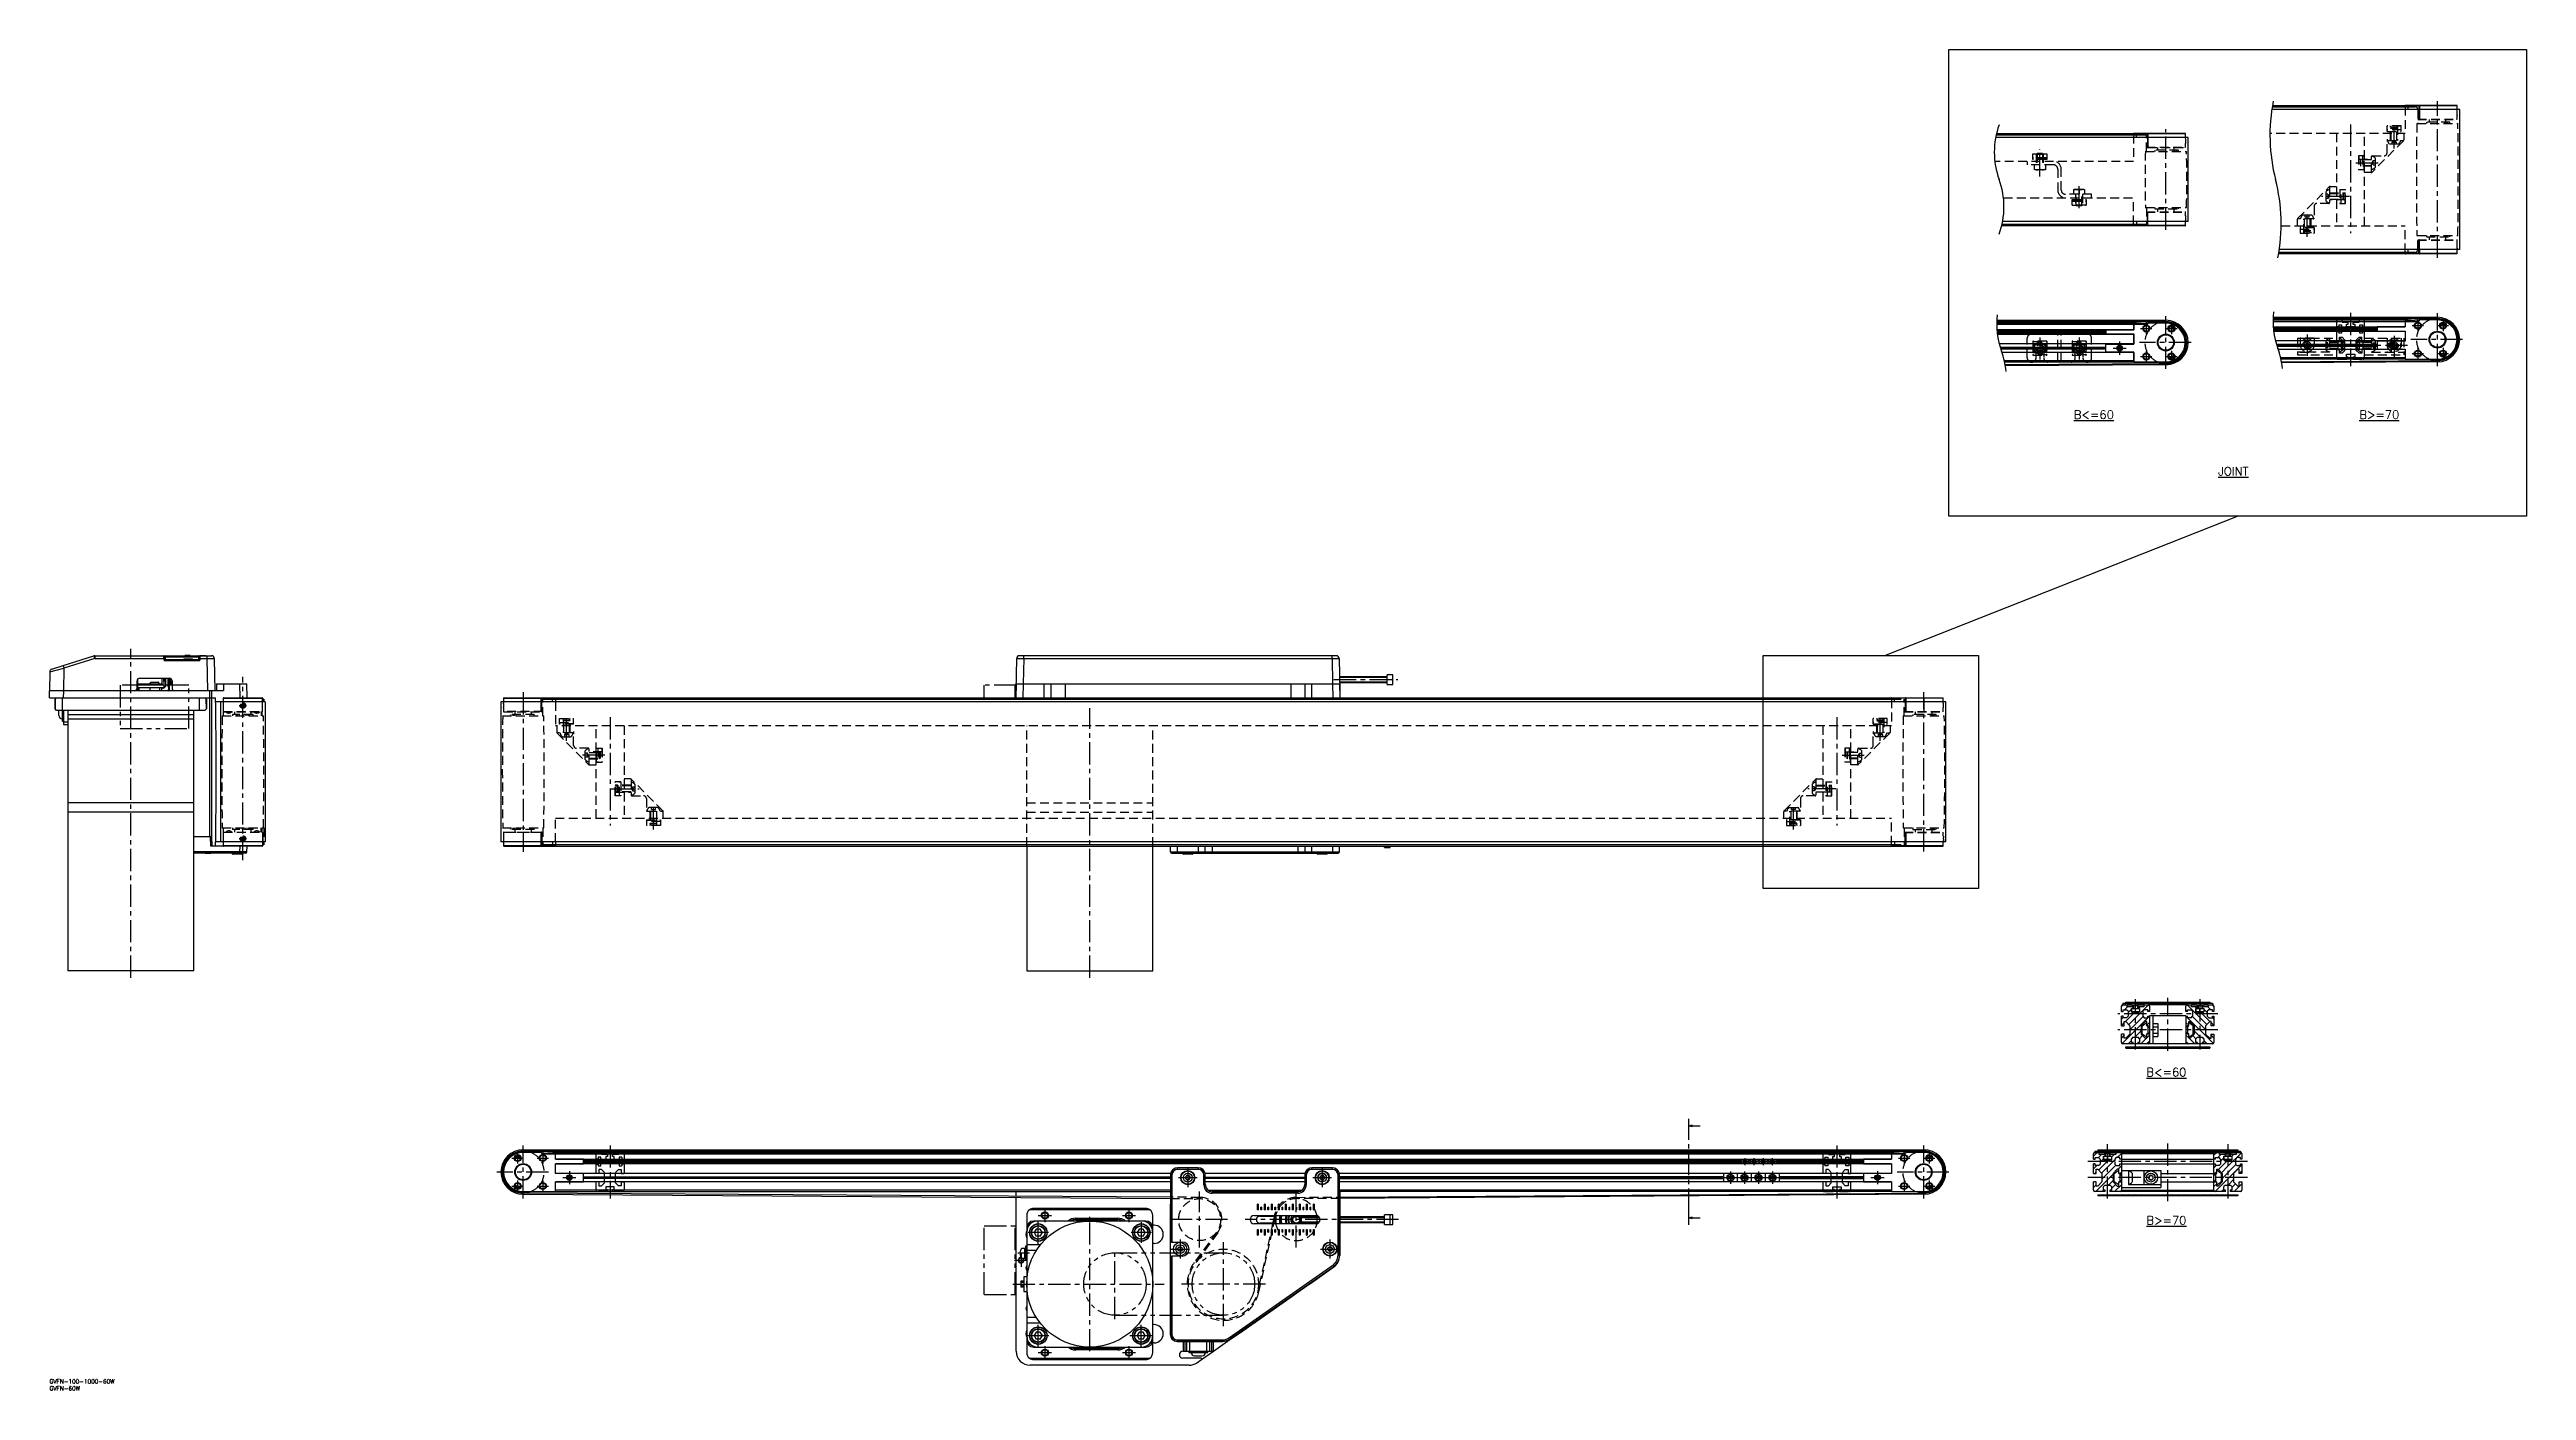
# Model space of a CAD drawing. Extents: x 0 to 1769, y -8 to 950.
import ezdxf

# ---------------------------------------------------------------- set-up
doc = ezdxf.new("R2010")
doc.units = 0
doc.header["$LTSCALE"] = 0.5
for name, pattern in [('CENTER', [50.8, 31.75, -6.35, 6.35, -6.35]), ('DASHED', [19.05, 12.7, -6.35]), ('PHANTOM', [63.5, 31.75, -6.35, 6.35, -6.35, 6.35, -6.35])]:
    doc.linetypes.add(name, pattern=pattern)
for name, color, linetype in [('MSM_CENTER', 1, 'CENTER'), ('MSM_CONTINUOUS', 7, 'CONTINUOUS'), ('MSM_DASHED', 4, 'DASHED'), ('MSM_IMAGINARY', 6, 'PHANTOM'), ('MSM_NARROW', 5, 'CONTINUOUS'), ('MSM_PART_NUMBER', 7, 'CONTINUOUS')]:
    doc.layers.add(name, color=color, linetype=linetype)
doc.styles.get("Standard").update_dxf_attribs({"font": 'txt.shx', "height": 3, "bigfont": 'bigfont.shx'})

msp = doc.modelspace()

# ---------------------------------------------------------------- texts
at = {"layer": 'MSM_PART_NUMBER'}
for s, height, p in [('%%UB<=60', 6, (1445.4, 685.9)), ('%%UB>=70', 6, (1649.2, 685.9)), ('%%UJOINT', 6, (1548.4, 645.5)), ('%%UB<=60', 6, (1497.2, 216.3)), ('%%UB>=70', 6, (1497.2, 110.5)), ('GVFN-100-1000-60W', 3, (0, -3)), ('GVFN-60W', 3, (0, -8))]:
    msp.add_text(s, height=height, dxfattribs=at).set_placement(p)

# ---------------------------------------------------------------- linework, layer by layer
at = {"layer": 'MSM_CENTER'}
for p, q in [((1705, 800.8), (1705, 912.8)), ((1511.1, 820.8), (1511.1, 892.8)), ((1643, 896), (1643, 818.5)), ((1674, 879), (1674, 896.1)), ((1421.1, 859), (1421.1, 878.3)), ((1646.7, 868.8), (1663.7, 868.8)), ((1449.1, 836.4), (1449.1, 852.1)), ((1612, 815.8), (1612, 834.5)), ((1642.3, 844.8), (1622.2, 844.8)), ((1643, 761.5), (1643, 723.5)), ((1705, 723.6), (1705, 761.4)), ((1421.1, 744.1), (1421.1, 725.5)), ((1449.1, 744.1), (1449.1, 725.5)), ((1493.1, 750.4), (1501.1, 750.4)), ((1497.1, 754.4), (1497.1, 746.4)), ((1511.1, 721.5), (1511.1, 759.3)), ((1511.1, 750.4), (1519.1, 750.4)), ((1515.1, 754.4), (1515.1, 746.4)), ((1612, 746.1), (1612, 730.8)), ((1672, 743.2), (1672, 733.7)), ((1674, 745.3), (1674, 730)), ((1687, 752.5), (1695, 752.5)), ((1691, 756.5), (1691, 748.5)), ((1705, 752.5), (1713, 752.5)), ((1709, 756.5), (1709, 748.5)), ((1428.9, 736.4), (1413.4, 736.4)), ((1456.9, 736.4), (1441.4, 736.4)), ((1473.4, 736.4), (1482.8, 736.4)), ((1478.1, 741.1), (1478.1, 731.7)), ((1529.1, 740.4), (1492.2, 740.4)), ((1493.1, 730.4), (1501.1, 730.4)), ((1497.1, 734.4), (1497.1, 726.4)), ((1511.1, 730.4), (1519.1, 730.4)), ((1515.1, 734.4), (1515.1, 726.4)), ((1604.2, 738.5), (1619.4, 738.5)), ((1617, 738.5), (1687, 738.5)), ((1723, 742.5), (1686.1, 742.5)), ((1687, 732.5), (1695, 732.5)), ((1691, 736.5), (1691, 728.5)), ((1705, 732.5), (1713, 732.5)), ((1709, 736.5), (1709, 728.5)), ((58, 286.7), (58, 521.7)), ((138, 370.7), (138, 501.7)), ((917.1, 499.7), (962.6, 499.7)), ((135.3, 481.2), (140.7, 481.2)), ((338.2, 490.7), (338.2, 376.7)), ((742.7, 286.7), (742.7, 479.3)), ((1338.2, 376.9), (1338.2, 490.7)), ((369.2, 455.9), (369.2, 473)), ((400.2, 472.8), (400.2, 395.4)), ((1276.2, 472.8), (1276.2, 395.4)), ((1307.2, 455.9), (1307.2, 473)), ((396.5, 445.7), (379.5, 445.7)), ((1279.9, 445.7), (1297, 445.7)), ((400.9, 421.7), (421, 421.7)), ((431.2, 392.7), (431.2, 411.4)), ((1245.2, 392.7), (1245.2, 411.4)), ((1275.5, 421.7), (1255.5, 421.7)), ((135.3, 386.2), (140.7, 386.2)), ((1489.4, 235.5), (1489.4, 271.5)), ((1512.4, 234.6), (1512.4, 272.4)), ((1535.4, 271.5), (1535.4, 235.5)), ((1548.1, 261), (1476.7, 261)), ((1548.1, 249.5), (1476.7, 249.5)), ((334.2, 162), (334.2, 154)), ((338.2, 129.1), (338.2, 166.9)), ((352.2, 162), (352.2, 154)), ((400.2, 167), (400.2, 129)), ((1170.5, 120.3), (1170.5, 176.1)), ((1276.2, 167), (1276.2, 129)), ((1324.2, 162), (1324.2, 154)), ((1338.2, 129.1), (1338.2, 166.9)), ((1342.2, 162), (1342.2, 154)), ((1469.4, 129), (1469.4, 168)), ((1512.4, 127.1), (1512.4, 168.9)), ((1555.4, 168), (1555.4, 129)), ((356.2, 148), (319.3, 148)), ((330.2, 158), (338.2, 158)), ((334.2, 142), (334.2, 134)), ((348.2, 158), (356.2, 158)), ((352.2, 142), (352.2, 134)), ((366.5, 144), (375.9, 144)), ((371.2, 148.7), (371.2, 139.3)), ((806, 144), (819.4, 144)), ((812.7, 150.7), (812.7, 137.3)), ((902, 144), (915.4, 144)), ((908.7, 150.7), (908.7, 137.3)), ((1195.7, 144), (1204.7, 144)), ((1200.2, 148.5), (1200.2, 139.5)), ((1205.7, 144), (1214.7, 144)), ((1213.2, 155.5), (1208.2, 155.5)), ((1210.2, 148.5), (1210.2, 139.5)), ((1210.7, 153), (1210.7, 158)), ((1219.7, 155.5), (1214.7, 155.5)), ((1215.7, 144), (1224.7, 144)), ((1217.2, 153), (1217.2, 158)), ((1220.2, 148.5), (1220.2, 139.5)), ((1226.2, 155.5), (1221.2, 155.5)), ((1223.7, 153), (1223.7, 158)), ((1225.7, 144), (1234.7, 144)), ((1232.7, 155.5), (1227.7, 155.5)), ((1230.2, 153), (1230.2, 158)), ((1230.2, 148.5), (1230.2, 139.5)), ((1300.5, 144), (1309.9, 144)), ((1305.2, 148.7), (1305.2, 139.3)), ((1356.2, 148), (1319.3, 148)), ((1320.2, 158), (1328.2, 158)), ((1324.2, 142), (1324.2, 134)), ((1338.2, 158), (1346.2, 158)), ((1342.2, 142), (1342.2, 134)), ((1569.5, 155.5), (1455.4, 155.5)), ((1569.4, 144), (1455.4, 144)), ((330.2, 138), (338.2, 138)), ((348.2, 138), (356.2, 138)), ((821.2, 94), (821.2, 134)), ((890.2, 94), (890.2, 134)), ((1320.2, 138), (1328.2, 138)), ((1338.2, 138), (1346.2, 138)), ((706, 117), (715.4, 117)), ((706, 96.5), (706, 113)), ((710.7, 121.7), (710.7, 112.3)), ((742.7, 20), (742.7, 116)), ((766, 117), (775.4, 117)), ((770.7, 121.7), (770.7, 112.3)), ((779.5, 112.1), (779.5, 97.5)), ((841.2, 114), (801.2, 114)), ((963.3, 114), (853.7, 114)), ((699.7, 90), (691.3, 90)), ((693.7, 89.7), (693.7, 80.3)), ((713.3, 104.8), (698.7, 104.8)), ((760.7, 43), (760.7, 93)), ((786.8, 104.8), (772.2, 104.8)), ((800.5, 93), (813.9, 93)), ((807.2, 99.7), (807.2, 86.3)), ((838.2, 38), (838.2, 98)), ((907.5, 93), (920.9, 93)), ((914.2, 99.7), (914.2, 86.3)), ((689, 85), (698.4, 85)), ((687.7, 68), (795.8, 68)), ((868.2, 68), (808.2, 68)), ((706, 23), (706, 39.5)), ((779.5, 23), (779.5, 39.5)), ((697.7, 31.2), (714.2, 31.2)), ((706, 19), (715.4, 19)), ((710.7, 23.7), (710.7, 14.3)), ((766, 19), (775.4, 19)), ((770.7, 23.7), (770.7, 14.3)), ((771.3, 31.2), (787.8, 31.2))]:
    msp.add_line(p, q, dxfattribs=at)
at = {"layer": 'MSM_CONTINUOUS'}
for p, q in [((1720.9, 906.8), (1586.8, 906.8)), ((1587.1, 908.8), (1689, 908.8)), ((1587.3, 909.8), (1718.8, 909.8)), ((1682, 908.8), (1682, 909.8)), ((1719, 909.6), (1682, 909.6)), ((1682.2, 909.8), (1682.2, 908.8)), ((1684, 906.8), (1684, 908.8)), ((1691.8, 909.8), (1691.8, 906.8)), ((1692, 909.6), (1692, 906.8)), ((1692.2, 909.8), (1692.2, 906.8)), ((1719, 906.8), (1719, 909.6)), ((1720.9, 806.8), (1720.9, 906.8)), ((1527, 886.8), (1389.6, 886.8)), ((1390, 888.8), (1497.2, 888.8)), ((1390.3, 889.8), (1524.9, 889.8)), ((1488.1, 888.8), (1488.1, 889.8)), ((1525.1, 889.6), (1488.1, 889.6)), ((1488.3, 889.8), (1488.3, 888.8)), ((1490.2, 886.8), (1490.2, 888.8)), ((1497.2, 886.8), (1497.2, 888.8)), ((1497.9, 889.8), (1497.9, 886.8)), ((1498.1, 889.6), (1498.1, 886.8)), ((1498.3, 889.8), (1498.3, 886.8)), ((1525.1, 886.8), (1525.1, 889.6)), ((1527, 826.8), (1527, 886.8)), ((1524.9, 823.8), (1393.9, 823.8)), ((1497.2, 824.8), (1394.2, 824.8)), ((1527, 826.8), (1394.6, 826.8)), ((1488.1, 823.8), (1488.1, 824.8)), ((1525.1, 824), (1488.1, 824)), ((1488.3, 824.8), (1488.3, 823.8)), ((1490.2, 826.8), (1490.2, 824.8)), ((1497.2, 826.8), (1497.2, 824.8)), ((1497.9, 823.8), (1497.9, 826.8)), ((1498.1, 824), (1498.1, 826.8)), ((1498.3, 823.8), (1498.3, 826.8)), ((1525.1, 824), (1525.1, 826.8)), ((1718.8, 803.8), (1591.6, 803.8)), ((1689, 804.8), (1591.7, 804.8)), ((1720.9, 806.8), (1592.1, 806.8)), ((1682, 803.8), (1682, 804.8)), ((1719, 804), (1682, 804)), ((1682.2, 804.8), (1682.2, 803.8)), ((1684, 804.8), (1684, 806.8)), ((1691.8, 803.8), (1691.8, 806.8)), ((1692, 806.8), (1692, 804)), ((1692.2, 806.8), (1692.2, 803.8)), ((1719, 804), (1719, 806.8)), ((1390.3, 756.3), (1511.1, 756.3)), ((1390.3, 755.4), (1511.1, 755.4)), ((1390.3, 754.4), (1490.1, 754.4)), ((1390.3, 753.4), (1497.9, 753.4)), ((1390.4, 749.6), (1488.1, 749.6)), ((1468.1, 748.4), (1390.5, 748.4)), ((1468.1, 747.9), (1390.6, 747.9)), ((1390.6, 747.4), (1468.1, 747.4)), ((1488.1, 746.2), (1390.8, 746.2)), ((1468.1, 749.3), (1468.1, 746.3)), ((1487.9, 749.3), (1468.1, 749.3)), ((1468.1, 746.3), (1488.1, 746.3)), ((1468.3, 749.5), (1468.3, 746.5)), ((1487.9, 749.5), (1468.3, 749.5)), ((1468.3, 746.5), (1488.3, 746.5)), ((1487.9, 749.3), (1487.9, 749.5)), ((1488.1, 754.4), (1488.1, 749.6)), ((1488.3, 749.7), (1488.1, 749.7)), ((1488.1, 746.3), (1488.3, 746.5)), ((1488.1, 746.3), (1488.1, 739.4)), ((1488.3, 753.6), (1488.3, 749.7)), ((1497.9, 753.6), (1488.3, 753.6)), ((1488.3, 746.5), (1488.3, 739.5)), ((1490.1, 754.4), (1497.1, 753.9)), ((1497.2, 754.9), (1490.2, 755.4)), ((1497.1, 753.9), (1497.2, 754.9)), ((1497.9, 753.6), (1497.9, 753.4)), ((1511.1, 754.2), (1498.1, 754.2)), ((1498.1, 754.2), (1498.1, 753.8)), ((1498.3, 753.8), (1498.1, 753.8)), ((1511.1, 754.4), (1498.3, 754.4)), ((1498.3, 754.4), (1498.3, 753.8)), ((1511.1, 754.2), (1511.1, 754.4)), ((1517, 749.5), (1516.6, 749.7)), ((1517.1, 750.4), (1517.2, 750.3)), ((1587.6, 757.5), (1705, 757.5)), ((1587.6, 756.5), (1684, 756.5)), ((1587.6, 755.5), (1691.8, 755.5)), ((1587.7, 758.4), (1705, 758.4)), ((1587.8, 751.7), (1682, 751.7)), ((1662, 750.5), (1587.9, 750.5)), ((1662, 750), (1587.9, 750)), ((1588, 749.4), (1662, 749.4)), ((1682, 748.3), (1588.1, 748.3)), ((1682, 751.6), (1662, 751.6)), ((1662, 751.6), (1662, 748.4)), ((1662, 748.4), (1682, 748.4)), ((1682, 756.5), (1682, 751.6)), ((1682, 748.4), (1682, 741.4)), ((1691.8, 755.7), (1682.2, 755.7)), ((1691, 756.9), (1684, 757.5)), ((1684, 756.5), (1691, 756)), ((1691, 756), (1691, 756.9)), ((1692, 756.3), (1692, 755.9)), ((1705, 756.5), (1692.2, 756.5)), ((1705, 756.3), (1705, 756.5)), ((1710.8, 751.5), (1710.5, 751.7)), ((1710.9, 752.5), (1711, 752.4)), ((1488.1, 739.4), (1392.1, 739.4)), ((1468.1, 736.9), (1392.8, 736.9)), ((1468.1, 736.4), (1393, 736.4)), ((1393.1, 735.9), (1468.1, 735.9)), ((1488.1, 733.4), (1394, 733.4)), ((1488.1, 727.4), (1395.7, 727.4)), ((1488.1, 726.4), (1395.9, 726.4)), ((1396.3, 724.6), (1511.2, 725.4)), ((1488.1, 726.4), (1465.9, 726.4)), ((1468.1, 739.1), (1468.1, 733.7)), ((1487.9, 739.1), (1468.1, 739.1)), ((1468.1, 733.7), (1487.9, 733.7)), ((1468.3, 733.4), (1468.3, 739.4)), ((1487.9, 739.3), (1468.3, 739.3)), ((1468.3, 733.5), (1487.9, 733.5)), ((1477, 736.5), (1477.6, 737.4)), ((1477.5, 735.5), (1477, 736.5)), ((1478.6, 735.3), (1477.5, 735.5)), ((1477.6, 737.4), (1478.8, 737.3)), ((1479.3, 736.3), (1478.6, 735.3)), ((1478.8, 737.3), (1479.3, 736.3)), ((1487.9, 739.1), (1487.9, 739.4)), ((1487.9, 733.7), (1487.9, 733.4)), ((1488.3, 739.5), (1488.1, 739.5)), ((1488.1, 733.4), (1488.1, 726.4)), ((1488.3, 733.3), (1488.1, 733.3)), ((1488.1, 726.6), (1511.1, 726.6)), ((1488.3, 733.3), (1488.3, 726.4)), ((1488.3, 726.4), (1511.1, 726.4)), ((1511.1, 726.6), (1511.1, 726.4)), ((1682, 741.5), (1589.4, 741.5)), ((1662, 739), (1590.1, 739)), ((1662, 738.5), (1590.3, 738.5)), ((1590.5, 737.9), (1662, 737.9)), ((1682, 735.5), (1591.3, 735.5)), ((1682, 729.5), (1593, 729.5)), ((1682, 728.5), (1593.3, 728.5)), ((1593.6, 726.7), (1705.1, 727.5)), ((1705.1, 726.6), (1593.8, 725.8)), ((1662, 741.5), (1662, 735.5)), ((1682, 741.4), (1662, 741.4)), ((1662, 735.6), (1682, 735.6)), ((1670.9, 738.8), (1671.7, 739.6)), ((1671.2, 737.6), (1670.9, 738.8)), ((1672.3, 737.3), (1671.2, 737.6)), ((1671.7, 739.6), (1672.8, 739.3)), ((1673.1, 738.1), (1672.3, 737.3)), ((1672.8, 739.3), (1673.1, 738.1)), ((1682, 735.6), (1682, 728.5)), ((1682.2, 728.5), (1705, 728.5)), ((1705, 728.7), (1705, 728.5)), ((1511.2, 724.5), (1396.4, 723.7)), ((9.7, 509.7), (31.7, 516.6)), ((32.3, 514.7), (10.3, 507.8)), ((32.3, 516.7), (32.3, 514.7)), ((32.3, 514.7), (82, 514.7)), ((32.4, 516.7), (115.7, 516.7)), ((81.5, 514.7), (81.5, 516.7)), ((81.5, 514.2), (81.5, 514.7)), ((81.5, 514.2), (82, 514.2)), ((82, 516.2), (82.7, 516.2)), ((82, 516.2), (82, 514.7)), ((82, 514.2), (82, 514.7)), ((82.5, 516.2), (82.5, 516.7)), ((82.5, 514.2), (82.5, 516.2)), ((82.5, 515.7), (82.5, 513.7)), ((106.5, 515.7), (82.5, 515.7)), ((82.5, 513.7), (82.5, 514.2)), ((82.5, 514.2), (82.5, 514.2)), ((106.5, 513.7), (82.5, 513.7)), ((106.5, 513.2), (82.5, 513.2)), ((96, 514.2), (96, 514.3)), ((96.2, 514.5), (101.8, 514.5)), ((96.5, 516.9), (96.5, 516.7)), ((100.5, 516.9), (96.5, 516.9)), ((100.5, 516.9), (100.5, 516.7)), ((102, 514.2), (102, 514.3)), ((106.3, 516.2), (106.5, 516.2)), ((106.5, 516.7), (106.6, 516.2)), ((106.5, 516.2), (106.5, 514.2)), ((106.5, 513.7), (106.5, 515.7)), ((106.5, 514.2), (106.5, 514.2)), ((106.5, 514.2), (106.5, 513.2)), ((106.6, 516.2), (107, 516.2)), ((107, 516.2), (107, 514.7)), ((107, 514.7), (107, 514.2)), ((107, 514.7), (117.6, 514.7)), ((107, 514.2), (107.5, 514.2)), ((107.5, 516.9), (107.5, 516.7)), ((107.5, 514.7), (107.5, 516.7)), ((107.5, 514.7), (107.5, 514.2)), ((107.6, 516.9), (111.6, 516.9)), ((111.6, 516.9), (111.6, 516.7)), ((112.6, 514.7), (112.6, 516.7)), ((113, 491.7), (112.6, 514.7)), ((117.6, 514.7), (118, 491.7)), ((690.2, 491.7), (690.6, 514.7)), ((690.6, 514.7), (692.1, 514.7)), ((690.8, 515.4), (690.8, 515.7)), ((690.9, 515.7), (690.8, 515.7)), ((692.5, 516.7), (691.8, 516.7)), ((692.1, 514.7), (695.6, 514.7)), ((918.8, 516.7), (692.6, 516.7)), ((695.6, 514.7), (695.3, 496.7)), ((695.6, 514.7), (695.6, 516.7)), ((695.6, 514.7), (920.8, 514.7)), ((865.7, 516.9), (865.5, 516.7)), ((865.9, 516.7), (865.7, 516.9)), ((868.2, 516.9), (868, 516.7)), ((868.4, 516.7), (868.2, 516.9)), ((870.7, 516.9), (870.5, 516.7)), ((870.9, 516.7), (870.7, 516.9)), ((873.2, 516.9), (873, 516.7)), ((873.4, 516.7), (873.2, 516.9)), ((875.7, 516.9), (875.5, 516.7)), ((875.9, 516.7), (875.7, 516.9)), ((878.2, 516.9), (878, 516.7)), ((878.4, 516.7), (878.2, 516.9)), ((880.7, 516.9), (880.5, 516.7)), ((880.9, 516.7), (880.7, 516.9)), ((883.2, 516.9), (883, 516.7)), ((883.4, 516.7), (883.2, 516.9)), ((885.7, 516.9), (885.5, 516.7)), ((885.9, 516.7), (885.7, 516.9)), ((888.2, 516.9), (888, 516.7)), ((888.4, 516.7), (888.2, 516.9)), ((890.7, 516.9), (890.5, 516.7)), ((890.9, 516.7), (890.7, 516.9)), ((893.2, 516.9), (893, 516.7)), ((893.4, 516.7), (893.2, 516.9)), ((895.7, 516.9), (895.5, 516.7)), ((895.9, 516.7), (895.7, 516.9)), ((898.2, 516.9), (898, 516.7)), ((898.4, 516.7), (898.2, 516.9)), ((900.7, 516.9), (900.5, 516.7)), ((900.9, 516.7), (900.7, 516.9)), ((903.2, 516.9), (903, 516.7)), ((903.4, 516.7), (903.2, 516.9)), ((905.7, 516.9), (905.5, 516.7)), ((905.9, 516.7), (905.7, 516.9)), ((915.8, 514.7), (915.8, 516.7)), ((915.8, 514.7), (916.1, 496.7)), ((920.8, 514.7), (921.2, 491.7)), ((0.2, 505.3), (0, 491.7)), ((0.2, 505.3), (10.3, 507.8)), ((1.6, 507.2), (9.7, 509.7)), ((9.7, 509.7), (10.3, 507.8)), ((10.3, 507.8), (10, 491.7)), ((62.5, 493.7), (62.5, 498.7)), ((63, 491.7), (63, 500)), ((82, 495.6), (63, 495.6)), ((63.1, 496.7), (80.3, 496.7)), ((63.1, 496.2), (63.1, 496.7)), ((79.8, 496.2), (63.1, 496.2)), ((63.3, 496.7), (63.3, 496.2)), ((64.2, 496.7), (64.2, 496.2)), ((64.5, 500.7), (85.5, 500.7)), ((64.9, 496.2), (64.9, 496.7)), ((65.5, 496.2), (65.5, 496.7)), ((65.9, 496.2), (65.9, 496.7)), ((65.9, 496.7), (65.9, 496.2)), ((66.1, 496.7), (66.1, 496.2)), ((67.3, 496.2), (67.3, 496.7)), ((67.5, 496.7), (67.5, 496.2)), ((68.6, 496.7), (68.6, 496.2)), ((69.3, 496.2), (69.3, 496.7)), ((69.9, 496.2), (69.9, 496.7)), ((70.1, 496.2), (70.1, 496.7)), ((71, 496.2), (71, 496.7)), ((71.2, 496.7), (71.2, 496.2)), ((72.5, 496.7), (72.5, 496.2)), ((77.9, 496.7), (77.9, 496.2)), ((78.5, 496.7), (78.5, 496.2)), ((78.7, 496.2), (78.7, 496.7)), ((78.7, 496.7), (78.7, 496.2)), ((79.1, 496.7), (79.1, 496.2)), ((79.6, 496.7), (79.6, 496.2)), ((79.7, 496.2), (79.7, 496.7)), ((79.7, 496.7), (79.7, 496.2)), ((79.7, 496.4), (79.7, 496.2)), ((82, 495.6), (79.8, 496.2)), ((80.2, 496.1), (80.2, 496.7)), ((80.3, 496.7), (80.3, 500.7)), ((80.3, 496.7), (80.3, 496)), ((81.3, 500.7), (81.7, 495.7)), ((81.6, 494), (82, 495.6)), ((81.9, 495.6), (82, 500.7)), ((81.9, 494.7), (81.9, 495.2)), ((82.7, 500.7), (82.7, 494.7)), ((84.6, 494.7), (84.7, 500.7)), ((85.5, 496.5), (85.4, 491.9)), ((85.5, 500.7), (85.5, 496)), ((87.5, 496.5), (85.5, 496.5)), ((85.7, 496.7), (87.5, 496.7)), ((86.1, 496.7), (86.7, 500.2)), ((87.1, 496.7), (87.4, 498.6)), ((87.4, 499.2), (87.5, 496.7)), ((87.5, 498.7), (87.5, 493.7)), ((119.2, 496.7), (119.1, 491.9)), ((119.2, 496.7), (140.8, 496.7)), ((124.2, 496.7), (124.1, 491.9)), ((136, 486.7), (135.8, 496.7)), ((141, 486.7), (140.8, 496.7)), ((690.2, 486.7), (690.4, 496.7)), ((690.4, 496.7), (921.1, 496.7)), ((695.2, 486.7), (695.4, 496.7)), ((710.2, 486.7), (710.1, 496.7)), ((715.2, 486.7), (715.1, 496.7)), ((725.2, 496.7), (725.2, 486.7)), ((886.2, 496.7), (886.2, 486.7)), ((896.4, 496.7), (896.2, 486.7)), ((901.2, 486.7), (901.4, 496.7)), ((916.1, 496.7), (916.2, 486.7)), ((955.2, 501.7), (921.1, 501.7)), ((921.1, 497.7), (955.2, 497.7)), ((921.1, 496.7), (921.2, 486.7)), ((955.2, 496.2), (955.2, 503.2)), ((959.2, 503.2), (955.2, 503.2)), ((955.2, 496.2), (959.2, 496.2)), ((959.2, 496.2), (959.2, 503.2)), ((122.7, 491.7), (0, 491.7)), ((0, 486.7), (0, 491.7)), ((0, 486.7), (118.6, 486.7)), ((4.1, 485.8), (4, 478.7)), ((4, 485.7), (4.1, 485.8)), ((4, 478.7), (4, 485.7)), ((4, 478.7), (4, 478.7)), ((5, 477.7), (4, 478.7)), ((4.1, 485.8), (5, 486.7)), ((111, 477.7), (5, 477.7)), ((6.7, 474), (6.7, 477.7)), ((9, 486.7), (9, 469.9)), ((10, 486.7), (10.1, 491.7)), ((10, 477.7), (10, 467.7)), ((13, 477.7), (13, 335.7)), ((13, 477.7), (13, 291.7)), ((63, 494), (81.6, 494)), ((79.9, 493.7), (63, 493.7)), ((64, 491.7), (64, 493.7)), ((71.8, 491.7), (71.8, 493.7)), ((78.4, 494), (78.4, 491.7)), ((79.9, 494), (80, 491.7)), ((81, 493.7), (80.9, 493.7)), ((81.7, 494.6), (81.8, 494.7)), ((81.8, 494.8), (81.8, 494.7)), ((82.7, 494.7), (81.8, 494.7)), ((85.1, 493.7), (84.6, 494.7)), ((84.6, 494.7), (85.5, 494.7)), ((85, 491.7), (85.1, 493.7)), ((85.4, 493.7), (85.1, 493.7)), ((85.4, 491.9), (88.6, 491.9)), ((103, 335.7), (103, 477.7)), ((103, 291.7), (103, 477.7)), ((107, 477.7), (107, 486.7)), ((111, 486.7), (111.9, 485.8)), ((111, 477.7), (112, 478.7)), ((112, 478.7), (111.9, 485.8)), ((111.9, 485.8), (112, 485.7)), ((112, 485.7), (112, 478.7)), ((112, 478.7), (112, 478.7)), ((114.5, 387.7), (114.5, 491.7)), ((116, 380.7), (116, 491.7)), ((153.9, 483.7), (118.7, 483.7)), ((118.9, 491.7), (119.1, 491.9)), ((119.1, 491.9), (124.1, 491.9)), ((122.1, 483.7), (122.1, 383.7)), ((124.1, 491.9), (122.7, 491.7)), ((124, 486.5), (152, 486.5)), ((124, 486.5), (124, 483.7)), ((124.2, 486.7), (151.8, 486.7)), ((131.2, 486.6), (131.2, 486.7)), ((152, 483.7), (152, 486.5)), ((153, 485.7), (152, 485.7)), ((152.5, 483.7), (152.5, 485.7)), ((153, 485.7), (153, 483.7)), ((153, 485.7), (153, 483.7)), ((153.9, 483.7), (153.9, 383.7)), ((1354.1, 483.7), (322.3, 483.7)), ((322.3, 483.7), (322.3, 383.7)), ((324.2, 486.5), (324.2, 483.7)), ((324.2, 486.5), (361.2, 486.5)), ((324.4, 486.7), (1352, 486.7)), ((351, 483.7), (351, 486.7)), ((351.2, 483.7), (351.2, 486.5)), ((351.4, 483.7), (351.4, 486.7)), ((352.2, 485.7), (1322.2, 485.7)), ((352.2, 483.7), (352.2, 485.7)), ((359.2, 483.7), (359.2, 485.7)), ((361, 486.7), (361, 485.7)), ((361.2, 486.7), (361.2, 483.7)), ((690.2, 491.7), (690.3, 491.7)), ((921.1, 491.7), (921.2, 491.7)), ((1315.2, 485.7), (1315.2, 486.7)), ((1352.2, 486.5), (1315.2, 486.5)), ((1315.4, 486.7), (1315.4, 485.7)), ((1317.3, 483.7), (1317.3, 485.7)), ((1324.3, 483.7), (1324.3, 485.7)), ((1325, 486.7), (1325, 483.7)), ((1325.2, 486.5), (1325.2, 483.7)), ((1325.4, 486.7), (1325.4, 483.7)), ((1338.2, 486.7), (1338.2, 476.7)), ((1352.2, 483.7), (1352.2, 486.5)), ((1354.1, 383.7), (1354.1, 483.7)), ((9, 469.9), (10, 469.9)), ((10, 469.5), (13, 469.5)), ((10, 467.7), (13, 467.7)), ((13, 474.7), (103, 474.7)), ((13, 471.7), (103, 471.7)), ((103, 411.7), (13, 411.7)), ((103, 404.9), (13, 404.9)), ((103, 387.7), (116, 387.7)), ((140.9, 376.7), (103, 376.7)), ((139.9, 375.7), (103, 375.7)), ((139.9, 375.7), (103, 375.7)), ((111.1, 375.5), (111.1, 375.7)), ((115.1, 375.5), (111.1, 375.5)), ((115.1, 380.7), (115, 387.7)), ((151.8, 380.7), (115.1, 380.7)), ((115.1, 375.5), (115.1, 375.7)), ((116.1, 380.7), (116, 387.7)), ((153.9, 383.7), (118.7, 383.7)), ((124, 383.7), (124, 380.9)), ((152, 380.9), (124, 380.9)), ((137.1, 374.9), (130.9, 374.9)), ((135.9, 376.7), (136, 380.7)), ((135.9, 375.7), (135.9, 376.7)), ((140.9, 376.7), (141, 380.7)), ((152, 383.7), (152, 380.9)), ((153, 381.7), (152, 381.7)), ((152.5, 381.7), (152.5, 383.7)), ((153, 383.7), (153, 381.7)), ((153, 383.7), (153, 381.7)), ((1354.1, 383.7), (322.3, 383.7)), ((324.2, 383.7), (324.2, 380.9)), ((361.2, 380.9), (324.2, 380.9)), ((324.4, 380.7), (1352, 380.7)), ((338.2, 383.7), (338.2, 380.7)), ((351, 380.7), (351, 383.7)), ((351.2, 380.9), (351.2, 383.7)), ((351.4, 383.7), (351.4, 380.7)), ((352.2, 383.7), (352.2, 381.7)), ((1322.2, 381.7), (352.2, 381.7)), ((359.2, 383.7), (359.2, 381.7)), ((361, 380.7), (361, 381.7)), ((361.2, 383.7), (361.2, 380.7)), ((697.7, 380.7), (697.7, 291.7)), ((787.7, 291.7), (787.7, 380.7)), ((800.4, 376.7), (800.4, 380.7)), ((800.4, 376.7), (921, 376.7)), ((801.4, 375.7), (920, 375.7)), ((805.4, 376.7), (805.4, 380.7)), ((805.4, 376.7), (805.4, 375.7)), ((813.5, 374.9), (809.6, 374.9)), ((815.8, 374.9), (813.5, 374.9)), ((820.2, 380.7), (820.2, 376.7)), ((820.2, 375.7), (820.2, 376.7)), ((825.2, 376.7), (825.2, 380.7)), ((830.2, 380.7), (830.2, 376.7)), ((862.7, 375.5), (862.5, 375.7)), ((862.9, 375.7), (862.7, 375.5)), ((865, 375.7), (865.2, 375.5)), ((865.4, 375.7), (865.2, 375.5)), ((867.7, 375.5), (867.5, 375.7)), ((867.9, 375.7), (867.7, 375.5)), ((870, 375.7), (870.2, 375.5)), ((870.4, 375.7), (870.2, 375.5)), ((872.7, 375.5), (872.5, 375.7)), ((872.9, 375.7), (872.7, 375.5)), ((875, 375.7), (875.2, 375.5)), ((875.4, 375.7), (875.2, 375.5)), ((877.7, 375.5), (877.5, 375.7)), ((877.9, 375.7), (877.7, 375.5)), ((880, 375.7), (880.2, 375.5)), ((880.4, 375.7), (880.2, 375.5)), ((882.7, 375.5), (882.5, 375.7)), ((882.9, 375.7), (882.7, 375.5)), ((885.2, 375.5), (885, 375.7)), ((885.4, 375.7), (885.2, 375.5)), ((887.7, 375.5), (887.5, 375.7)), ((887.9, 375.7), (887.7, 375.5)), ((890.2, 375.5), (890, 375.7)), ((890.4, 375.7), (890.2, 375.5)), ((891.2, 380.7), (891.3, 376.7)), ((891.3, 376.7), (891.3, 375.7)), ((892.7, 375.5), (892.5, 375.7)), ((892.9, 375.7), (892.7, 375.5)), ((895.2, 375.5), (895, 375.7)), ((895.4, 375.7), (895.2, 375.5)), ((896.2, 380.7), (896.3, 376.7)), ((897.7, 375.5), (897.5, 375.7)), ((897.9, 375.7), (897.7, 375.5)), ((900.2, 375.5), (900, 375.7)), ((900.4, 375.7), (900.2, 375.5)), ((901.3, 376.7), (901.2, 380.7)), ((902.7, 375.5), (902.5, 375.7)), ((902.9, 375.7), (902.7, 375.5)), ((911.9, 374.9), (905.6, 374.9)), ((916.1, 380.7), (916, 376.7)), ((916, 376.7), (916, 375.7)), ((921, 376.7), (921.1, 380.7)), ((953.2, 379.7), (953.2, 380.7)), ((953.2, 379.7), (957.2, 379.7)), ((957.2, 379.7), (957.2, 380.7)), ((1315.2, 380.7), (1315.2, 381.7)), ((1352.2, 380.9), (1315.2, 380.9)), ((1315.4, 381.7), (1315.4, 380.7)), ((1317.3, 383.7), (1317.3, 381.7)), ((1324.3, 383.7), (1324.3, 381.7)), ((1325, 380.7), (1325, 383.7)), ((1325.2, 383.7), (1325.2, 380.9)), ((1325.4, 383.7), (1325.4, 380.7)), ((1338.2, 380.7), (1338.2, 383.7)), ((1352.2, 380.9), (1352.2, 383.7)), ((103, 291.7), (13, 291.7)), ((697.7, 291.7), (787.7, 291.7)), ((1479.4, 262.7), (1479.4, 266.5)), ((1480.4, 268.5), (1544.4, 268.5)), ((1480.4, 268.5), (1480.4, 267.5)), ((1480.4, 267.5), (1499.4, 267.5)), ((1482.4, 269.4), (1542.4, 269.4)), ((1482.4, 268.5), (1482.4, 269.4)), ((1483.4, 266), (1483.4, 267.5)), ((1486.9, 267.5), (1483.4, 267.5)), ((1487.7, 266), (1483.4, 266)), ((1486.9, 267.5), (1487.8, 266.6)), ((1487.7, 264.9), (1487.7, 266)), ((1487.8, 266.6), (1487.8, 264.9)), ((1491, 266.6), (1487.8, 266.6)), ((1491, 266.6), (1491.9, 267.5)), ((1491, 264.9), (1491, 266.6)), ((1491.1, 266), (1491.1, 264.9)), ((1495.4, 266), (1491.1, 266)), ((1495.4, 267.5), (1491.9, 267.5)), ((1495.4, 267.5), (1495.4, 266)), ((1525.4, 267.5), (1498.5, 267.5)), ((1499.4, 267.5), (1499.4, 267.5)), ((1499.4, 266.5), (1499.4, 262.7)), ((1525.4, 267.5), (1544.4, 267.5)), ((1526.3, 267.5), (1525.4, 267.5)), ((1525.4, 267.5), (1525.4, 267.5)), ((1525.4, 262.7), (1525.4, 266.5)), ((1529.4, 266), (1529.4, 267.5)), ((1532.9, 267.5), (1529.4, 267.5)), ((1533.7, 266), (1529.4, 266)), ((1532.9, 267.5), (1533.8, 266.6)), ((1533.7, 264.9), (1533.7, 266)), ((1537, 266.6), (1533.8, 266.6)), ((1533.8, 266.6), (1533.8, 264.9)), ((1537, 266.6), (1537.9, 267.5)), ((1537, 266.6), (1537, 264.9)), ((1537.1, 266), (1537.1, 264.9)), ((1541.4, 266), (1537.1, 266)), ((1541.4, 267.5), (1537.9, 267.5)), ((1541.4, 267.5), (1541.4, 266)), ((1542.4, 269.4), (1542.4, 268.5)), ((1544.4, 268.5), (1544.4, 267.5)), ((1545.4, 266.5), (1545.4, 262.7)), ((1479.4, 262.7), (1480.5, 262.7)), ((1479.4, 252.5), (1479.4, 259.3)), ((1480.5, 259.3), (1479.4, 259.3)), ((1479.4, 252.5), (1481.4, 252.5)), ((1480.5, 263.9), (1483.1, 263.9)), ((1480.5, 262.7), (1480.5, 263.9)), ((1480.5, 258.2), (1480.5, 259.3)), ((1483.1, 258.2), (1480.5, 258.2)), ((1481.4, 255.5), (1482.4, 255.5)), ((1481.4, 252.5), (1481.4, 255.5)), ((1481.4, 252.6), (1481.4, 253.8)), ((1481.4, 252.6), (1481.4, 252.6)), ((1485.4, 252.5), (1482.4, 255.5)), ((1484.1, 262.9), (1483.1, 263.9)), ((1483.1, 258.2), (1484.1, 259.2)), ((1484.1, 262.9), (1484.1, 261.5)), ((1484.1, 261.5), (1484.4, 261)), ((1484.4, 261), (1484.1, 260.5)), ((1484.1, 260.5), (1484.1, 259.2)), ((1485.4, 252.5), (1485.4, 250)), ((1485.4, 250), (1485.7, 249.5)), ((1485.7, 249.5), (1485.4, 249)), ((1485.4, 249), (1485.4, 246.5)), ((1486.6, 264.9), (1492.3, 264.9)), ((1486.6, 262.3), (1486.6, 264.9)), ((1486.6, 262.3), (1487.6, 261.3)), ((1486.7, 262.5), (1486.7, 264.9)), ((1492.2, 262.5), (1486.7, 262.5)), ((1488.9, 261.3), (1487.6, 261.3)), ((1487.9, 262.5), (1488.1, 262.3)), ((1488.1, 262.3), (1490.8, 262.3)), ((1489.4, 261), (1488.9, 261.3)), ((1489.4, 262.8), (1489.4, 264.9)), ((1489.9, 261.3), (1489.4, 261)), ((1491.3, 261.3), (1489.9, 261.3)), ((1490.8, 262.3), (1491, 262.5)), ((1491.3, 261.3), (1492.3, 262.3)), ((1492.2, 264.9), (1492.2, 262.5)), ((1492.3, 264.9), (1492.3, 262.3)), ((1493.4, 250), (1493.1, 249.5)), ((1493.1, 249.5), (1493.4, 249)), ((1496.4, 255.5), (1493.4, 252.5)), ((1493.4, 252.5), (1493.4, 250)), ((1493.4, 249), (1493.4, 246.5)), ((1493.9, 251.5), (1494.1, 251.7)), ((1493.9, 251.5), (1493.9, 247.5)), ((1494.1, 246.8), (1494.1, 252.3)), ((1494.2, 252.5), (1497.1, 254.5)), ((1494.7, 261.5), (1494.4, 261)), ((1494.4, 261), (1494.7, 260.5)), ((1495.7, 263.9), (1494.7, 262.9)), ((1494.7, 262.9), (1494.7, 261.5)), ((1494.7, 260.5), (1494.7, 259.2)), ((1494.7, 259.2), (1495.7, 258.2)), ((1498.3, 263.9), (1495.7, 263.9)), ((1495.7, 258.2), (1498.3, 258.2)), ((1497.4, 255.5), (1496.4, 255.5)), ((1497.4, 252.4), (1497.4, 255.5)), ((1497.4, 252.5), (1499.4, 252.5)), ((1497.4, 252.4), (1498, 252.4)), ((1498.2, 252.2), (1498.2, 246.8)), ((1499.4, 252), (1498.2, 252)), ((1498.3, 262.7), (1498.3, 263.9)), ((1499.4, 262.7), (1498.3, 262.7)), ((1498.3, 258.2), (1498.3, 259.3)), ((1498.3, 259.3), (1499.4, 259.3)), ((1525.4, 259.5), (1499.4, 259.5)), ((1499.4, 259.5), (1499.4, 239.5)), ((1501.9, 259.5), (1501.9, 239.5)), ((1501.9, 254.1), (1505.4, 254.1)), ((1501.9, 251.8), (1505.4, 251.8)), ((1505.4, 254.1), (1505.4, 244.9)), ((1526.5, 262.7), (1525.4, 262.7)), ((1525.4, 259.5), (1525.4, 239.5)), ((1525.4, 259.3), (1526.5, 259.3)), ((1525.4, 252.5), (1527.4, 252.5)), ((1525.4, 252), (1526.6, 252)), ((1526.5, 263.9), (1529.1, 263.9)), ((1526.5, 262.7), (1526.5, 263.9)), ((1526.5, 258.2), (1526.5, 259.3)), ((1529.1, 258.2), (1526.5, 258.2)), ((1526.6, 252.2), (1526.6, 246.8)), ((1527.4, 252.4), (1526.8, 252.4)), ((1527.4, 255.5), (1528.4, 255.5)), ((1527.4, 252.4), (1527.4, 255.5)), ((1530.6, 252.5), (1527.8, 254.5)), ((1531.4, 252.5), (1528.4, 255.5)), ((1530.1, 262.9), (1529.1, 263.9)), ((1529.1, 258.2), (1530.1, 259.2)), ((1530.1, 262.9), (1530.1, 261.5)), ((1530.1, 261.5), (1530.4, 261)), ((1530.4, 261), (1530.1, 260.5)), ((1530.1, 260.5), (1530.1, 259.2)), ((1530.1, 259.7), (1530.1, 259.7)), ((1530.7, 246.8), (1530.7, 252.3)), ((1530.9, 251.5), (1530.7, 251.7)), ((1530.9, 251.5), (1530.9, 247.5)), ((1531.4, 252.5), (1531.4, 250)), ((1531.4, 250), (1531.7, 249.5)), ((1531.7, 249.5), (1531.4, 249)), ((1531.4, 249), (1531.4, 246.5)), ((1532.6, 262.3), (1532.6, 264.9)), ((1532.6, 264.9), (1538.3, 264.9)), ((1532.6, 262.3), (1533.6, 261.3)), ((1532.7, 262.5), (1532.7, 264.9)), ((1538.2, 262.5), (1532.7, 262.5)), ((1534.9, 261.3), (1533.6, 261.3)), ((1533.9, 262.5), (1534.1, 262.3)), ((1534.1, 262.3), (1536.8, 262.3)), ((1535.4, 261), (1534.9, 261.3)), ((1535.4, 262.8), (1535.4, 264.9)), ((1535.9, 261.3), (1535.4, 261)), ((1537.3, 261.3), (1535.9, 261.3)), ((1536.8, 262.3), (1537, 262.5)), ((1537.3, 261.3), (1538.3, 262.3)), ((1538.2, 264.9), (1538.2, 262.5)), ((1538.3, 264.9), (1538.3, 262.3)), ((1539.4, 250), (1539.1, 249.5)), ((1539.1, 249.5), (1539.4, 249)), ((1542.4, 255.5), (1539.4, 252.5)), ((1539.4, 252.5), (1539.4, 250)), ((1539.4, 249), (1539.4, 246.5)), ((1540.7, 261.5), (1540.4, 261)), ((1540.4, 261), (1540.7, 260.5)), ((1541.7, 263.9), (1540.7, 262.9)), ((1540.7, 262.9), (1540.7, 261.5)), ((1540.7, 260.5), (1540.7, 259.2)), ((1540.7, 259.2), (1541.7, 258.2)), ((1544.3, 263.9), (1541.7, 263.9)), ((1541.7, 258.2), (1544.3, 258.2)), ((1543.4, 255.5), (1542.4, 255.5)), ((1543.4, 252.5), (1543.4, 255.5)), ((1543.4, 252.6), (1543.4, 253.8)), ((1543.4, 252.6), (1543.4, 252.6)), ((1545.4, 252.5), (1543.4, 252.5)), ((1544.3, 262.7), (1544.3, 263.9)), ((1545.4, 262.7), (1544.3, 262.7)), ((1544.3, 258.2), (1544.3, 259.3)), ((1544.3, 259.3), (1545.4, 259.3)), ((1545.4, 259.3), (1545.4, 252.5)), ((1481.4, 246.5), (1479.4, 246.5)), ((1479.4, 240.5), (1479.4, 246.5)), ((1498.4, 239.5), (1480.4, 239.5)), ((1481.4, 243.5), (1481.4, 246.5)), ((1482.4, 243.5), (1481.4, 243.5)), ((1482.4, 243.5), (1485.4, 246.5)), ((1482.4, 237.4), (1542.4, 237.4)), ((1482.4, 236.5), (1482.4, 237.4)), ((1482.4, 236.5), (1542.4, 236.5)), ((1487.6, 244.2), (1486.6, 243.2)), ((1486.6, 240.6), (1486.6, 243.2)), ((1487.7, 240.6), (1486.6, 240.6)), ((1487.6, 244.2), (1488.9, 244.2)), ((1487.7, 239.5), (1487.7, 240.6)), ((1488.9, 244.2), (1489.4, 244.5)), ((1489.4, 244.5), (1489.9, 244.2)), ((1489.9, 244.2), (1491.3, 244.2)), ((1492.3, 240.6), (1491.1, 240.6)), ((1491.1, 240.6), (1491.1, 239.5)), ((1492.3, 243.2), (1491.3, 244.2)), ((1492.3, 243.2), (1492.3, 240.6)), ((1493.4, 246.5), (1496.4, 243.5)), ((1493.9, 247.5), (1494.1, 247.3)), ((1497.1, 244.6), (1494.2, 246.5)), ((1496.4, 243.5), (1497.4, 243.5)), ((1497.4, 243.5), (1497.4, 246.6)), ((1497.4, 246.6), (1499.4, 246.6)), ((1498, 246.6), (1497.4, 246.6)), ((1498.2, 247), (1499.4, 247)), ((1525.4, 239.5), (1499.4, 239.5)), ((1501.9, 247.2), (1505.4, 247.2)), ((1501.9, 244.9), (1505.4, 244.9)), ((1526.6, 247), (1525.4, 247)), ((1527.4, 246.6), (1525.4, 246.6)), ((1544.4, 239.5), (1526.4, 239.5)), ((1526.8, 246.6), (1527.4, 246.6)), ((1527.4, 243.5), (1527.4, 246.6)), ((1528.4, 243.5), (1527.4, 243.5)), ((1527.8, 244.6), (1530.6, 246.5)), ((1528.4, 243.5), (1531.4, 246.5)), ((1530.9, 247.5), (1530.7, 247.3)), ((1533.6, 244.2), (1532.6, 243.2)), ((1532.6, 240.6), (1532.6, 243.2)), ((1533.7, 240.6), (1532.6, 240.6)), ((1533.6, 244.2), (1534.9, 244.2)), ((1533.7, 239.5), (1533.7, 240.6)), ((1534.9, 244.2), (1535.4, 244.5)), ((1535.4, 244.5), (1535.9, 244.2)), ((1535.9, 244.2), (1537.3, 244.2)), ((1538.3, 240.6), (1537.1, 240.6)), ((1537.1, 240.6), (1537.1, 239.5)), ((1538.3, 243.2), (1537.3, 244.2)), ((1538.3, 243.2), (1538.3, 240.6)), ((1539.4, 246.5), (1542.4, 243.5)), ((1542.4, 243.5), (1543.4, 243.5)), ((1542.4, 237.4), (1542.4, 236.5)), ((1543.4, 246.5), (1545.4, 246.5)), ((1543.4, 243.5), (1543.4, 246.5)), ((1543.4, 245.2), (1543.4, 246.4)), ((1545.4, 246.5), (1545.4, 240.5)), ((1170.5, 176.1), (1170.5, 186.1)), ((1170.5, 181.1), (1173, 181.7)), ((1170.5, 181.1), (1178.5, 181.1)), ((1173, 180.4), (1170.5, 181.1)), ((338.2, 163.9), (1338.2, 163.9)), ((338.2, 163), (1338.2, 163)), ((338.2, 162), (338.2, 161.8)), ((351, 162), (338.2, 162)), ((351.2, 161.8), (351.2, 161.4)), ((361, 161.2), (351.4, 161.2)), ((351.4, 161), (1325, 161)), ((359.2, 163), (352.2, 162.5)), ((352.2, 162.5), (352.3, 161.5)), ((352.3, 161.5), (359.2, 162)), ((359.2, 162), (1317.2, 162)), ((361.2, 157.1), (361.2, 162)), ((1315.2, 162), (1315.2, 157.1)), ((1325, 161.2), (1315.4, 161.2)), ((1317.2, 162), (1324.2, 161.5)), ((1324.3, 162.5), (1317.3, 163)), ((1324.2, 161.5), (1324.3, 162.5)), ((1325.2, 161.8), (1325.2, 161.4)), ((1338.2, 162), (1325.4, 162)), ((1338.2, 161.8), (1338.2, 162)), ((1459.4, 157.2), (1459.4, 161)), ((1460.4, 163), (1564.4, 163)), ((1460.4, 163), (1460.4, 162)), ((1460.4, 162), (1564.4, 162)), ((1462.4, 163.9), (1562.4, 163.9)), ((1462.4, 163.9), (1462.4, 163)), ((1463.4, 160.5), (1463.4, 162)), ((1466.9, 162), (1463.4, 162)), ((1467.7, 160.5), (1463.4, 160.5)), ((1466.6, 159.4), (1472.3, 159.4)), ((1466.6, 156.8), (1466.6, 159.4)), ((1466.7, 157), (1466.7, 159.4)), ((1466.9, 162), (1467.8, 161.1)), ((1467.7, 159.4), (1467.7, 160.5)), ((1467.8, 161.1), (1467.8, 159.4)), ((1471, 161.1), (1467.8, 161.1)), ((1469.4, 159.4), (1469.4, 157.2)), ((1471, 161.1), (1471.9, 162)), ((1471, 159.4), (1471, 161.1)), ((1471.1, 160.5), (1471.1, 159.4)), ((1475.4, 160.5), (1471.1, 160.5)), ((1475.4, 162), (1471.9, 162)), ((1472.2, 159.4), (1472.2, 157)), ((1472.3, 159.4), (1472.3, 156.8)), ((1475.4, 162), (1475.4, 160.5)), ((1479.4, 162), (1479.4, 134)), ((1545.4, 161), (1479.4, 161)), ((1545.4, 134), (1545.4, 162)), ((1549.4, 160.5), (1549.4, 162)), ((1552.9, 162), (1549.4, 162)), ((1553.7, 160.5), (1549.4, 160.5)), ((1552.6, 156.8), (1552.6, 159.4)), ((1552.6, 159.4), (1558.3, 159.4)), ((1552.7, 157), (1552.7, 159.4)), ((1552.9, 162), (1553.8, 161.1)), ((1553.7, 159.4), (1553.7, 160.5)), ((1553.8, 161.1), (1553.8, 159.4)), ((1557, 161.1), (1553.8, 161.1)), ((1555.4, 159.4), (1555.4, 157.2)), ((1557, 161.1), (1557.9, 162)), ((1557, 159.4), (1557, 161.1)), ((1557.1, 160.5), (1557.1, 159.4)), ((1561.4, 160.5), (1557.1, 160.5)), ((1561.4, 162), (1557.9, 162)), ((1558.2, 159.4), (1558.2, 157)), ((1558.3, 159.4), (1558.3, 156.8)), ((1561.4, 162), (1561.4, 160.5)), ((1562.4, 163.9), (1562.4, 163)), ((1564.4, 163), (1564.4, 162)), ((1565.4, 161), (1565.4, 157.2)), ((361.2, 157.2), (1315.2, 157.2)), ((381.2, 157.1), (361.2, 157.1)), ((361.2, 153.9), (381.2, 153.9)), ((361.2, 146.9), (361.2, 153.9)), ((1315.2, 153.8), (361.2, 153.8)), ((800.5, 147), (361.2, 147)), ((381.2, 146.9), (361.2, 146.9)), ((370.1, 144.3), (370.9, 145.1)), ((370.4, 143.2), (370.1, 144.3)), ((371.5, 142.9), (370.4, 143.2)), ((370.9, 145.1), (372.1, 144.8)), ((372.3, 143.7), (371.5, 142.9)), ((372.1, 144.8), (372.3, 143.7)), ((381.2, 153.9), (381.2, 157.1)), ((1207.9, 156), (381.2, 156)), ((1207.6, 155.5), (381.2, 155.5)), ((381.2, 155), (1207.9, 155)), ((381.2, 141), (381.2, 147)), ((381.2, 144.5), (800.4, 144.5)), ((800.4, 144), (381.2, 144)), ((800.4, 143.5), (381.2, 143.5)), ((800.5, 147.1), (800.4, 146)), ((800.4, 145.9), (800.4, 146)), ((800.4, 146), (800.4, 125.1)), ((800.4, 145.9), (800.4, 99)), ((801.4, 145.9), (800.4, 145.9)), ((801.4, 145.9), (801.4, 98)), ((805.4, 150.9), (805.4, 151)), ((820.2, 151), (805.4, 151)), ((820.2, 150.9), (805.4, 150.9)), ((805.4, 149.9), (805.4, 150.9)), ((820.2, 149.9), (805.4, 149.9)), ((811.5, 145.2), (811.1, 143.5)), ((811.1, 143.5), (812.3, 142.3)), ((813.1, 145.7), (811.5, 145.2)), ((812.3, 142.3), (814, 142.8)), ((814.4, 144.5), (813.1, 145.7)), ((814, 142.8), (814.4, 144.5)), ((820.2, 151), (820.2, 150.9)), ((820.2, 150.9), (820.2, 149.9)), ((824.2, 138.9), (824.2, 145.9)), ((824.2, 145.9), (825.2, 145.9)), ((825.2, 146), (825.1, 147.1)), ((896.3, 146.9), (825.2, 146.9)), ((825.2, 145.9), (825.2, 146)), ((825.2, 139), (825.2, 146)), ((825.2, 138.9), (825.2, 145.9)), ((825.2, 144.4), (896.2, 144.4)), ((896.2, 143.9), (825.2, 143.9)), ((896.2, 143.4), (825.2, 143.4)), ((896.4, 147.1), (896.2, 146)), ((896.2, 146), (896.3, 145.9)), ((896.2, 146), (896.2, 139)), ((896.3, 145.9), (896.3, 138.9)), ((897.3, 145.9), (896.3, 145.9)), ((897.3, 145.9), (897.3, 138.9)), ((901.3, 150.9), (901.2, 151)), ((916.1, 151), (901.2, 151)), ((916, 150.9), (901.3, 150.9)), ((901.3, 149.9), (901.3, 150.9)), ((916, 149.9), (901.3, 149.9)), ((907.9, 145.5), (907, 144)), ((907, 144), (907.9, 142.5)), ((909.6, 145.5), (907.9, 145.5)), ((907.9, 142.5), (909.6, 142.5)), ((910.5, 144), (909.6, 145.5)), ((909.6, 142.5), (910.5, 144)), ((916.1, 151), (916, 150.9)), ((916, 149.9), (916, 150.9)), ((920, 88.6), (920, 145.9)), ((921, 145.9), (920, 145.9)), ((921.1, 146), (921, 147.1)), ((1315.2, 147), (921, 147)), ((921, 145.9), (921.1, 146)), ((921, 88.6), (921, 145.9)), ((921.1, 125.1), (921.1, 146)), ((1195.2, 144.5), (921.1, 144.5)), ((1195.2, 144), (921.1, 144)), ((921.1, 143.5), (1195.2, 143.5)), ((1195.2, 147), (1195.2, 141)), ((1235.2, 146.9), (1195.2, 146.9)), ((1202.2, 144.5), (1198.2, 144.5)), ((1202.3, 144), (1198.2, 144)), ((1202.2, 143.5), (1198.2, 143.5)), ((1205.2, 141), (1205.2, 147)), ((1208.5, 157.2), (1207.6, 155.5)), ((1207.6, 155.5), (1208.5, 153.8)), ((1212.2, 144.5), (1208.2, 144.5)), ((1212.3, 144), (1208.2, 144)), ((1212.2, 143.5), (1208.2, 143.5)), ((1212, 155.5), (1209.5, 155.5)), ((1211.8, 156), (1209.6, 156)), ((1211.8, 155), (1209.6, 155)), ((1213.9, 155.5), (1212.9, 157.2)), ((1212.9, 153.8), (1213.9, 155.5)), ((1214.4, 156), (1213.6, 156)), ((1213.6, 155), (1214.4, 155)), ((1214.1, 155.5), (1213.9, 155.5)), ((1215, 157.2), (1214.1, 155.5)), ((1214.1, 155.5), (1215, 153.8)), ((1215.2, 141), (1215.2, 147)), ((1218.5, 155.5), (1216, 155.5)), ((1218.3, 156), (1216.1, 156)), ((1218.3, 155), (1216.1, 155)), ((1222.2, 144.5), (1218.2, 144.5)), ((1222.3, 144), (1218.2, 144)), ((1222.2, 143.5), (1218.2, 143.5)), ((1220.4, 155.5), (1219.4, 157.2)), ((1219.4, 153.8), (1220.4, 155.5)), ((1220.9, 156), (1220.1, 156)), ((1220.1, 155), (1220.9, 155)), ((1220.6, 155.5), (1220.4, 155.5)), ((1221.5, 157.2), (1220.6, 155.5)), ((1220.6, 155.5), (1221.5, 153.8)), ((1225, 155.5), (1222.5, 155.5)), ((1224.8, 156), (1222.6, 156)), ((1224.8, 155), (1222.6, 155)), ((1225.2, 141), (1225.2, 147)), ((1226.9, 155.5), (1225.9, 157.2)), ((1225.9, 153.8), (1226.9, 155.5)), ((1227.4, 156), (1226.6, 156)), ((1226.6, 155), (1227.4, 155)), ((1227.1, 155.5), (1226.9, 155.5)), ((1228, 157.2), (1227.1, 155.5)), ((1227.1, 155.5), (1228, 153.8)), ((1232.2, 144.5), (1228.2, 144.5)), ((1232.3, 144), (1228.2, 144)), ((1232.2, 143.5), (1228.2, 143.5)), ((1231.5, 155.5), (1229, 155.5)), ((1231.3, 156), (1229.1, 156)), ((1231.3, 155), (1229.1, 155)), ((1233.4, 155.5), (1232.4, 157.2)), ((1232.4, 153.8), (1233.4, 155.5)), ((1295.2, 156), (1233.1, 156)), ((1233.1, 155), (1295.2, 155)), ((1295.2, 155.5), (1233.4, 155.5)), ((1235.2, 141), (1235.2, 147)), ((1295.2, 144.5), (1235.2, 144.5)), ((1295.2, 144), (1235.2, 144)), ((1235.2, 143.5), (1295.2, 143.5)), ((1315.2, 157.1), (1295.2, 157.1)), ((1295.2, 157.1), (1295.2, 153.9)), ((1295.2, 153.9), (1315.2, 153.9)), ((1295.2, 147), (1295.2, 141)), ((1315.2, 146.9), (1295.2, 146.9)), ((1304.1, 144.3), (1304.9, 145.1)), ((1304.4, 143.2), (1304.1, 144.3)), ((1305.5, 142.9), (1304.4, 143.2)), ((1304.9, 145.1), (1306.1, 144.8)), ((1306.3, 143.7), (1305.5, 142.9)), ((1306.1, 144.8), (1306.3, 143.7)), ((1315.2, 153.9), (1315.2, 146.9)), ((1344.1, 157.1), (1343.7, 157.3)), ((1344.2, 158), (1344.3, 157.9)), ((1459.4, 157.2), (1460.5, 157.2)), ((1459.4, 147), (1459.4, 153.8)), ((1460.5, 153.8), (1459.4, 153.8)), ((1459.4, 147), (1461.4, 147)), ((1460.5, 158.3), (1463.1, 158.3)), ((1460.5, 157.2), (1460.5, 158.3)), ((1460.5, 152.6), (1460.5, 153.8)), ((1463.1, 152.6), (1460.5, 152.6)), ((1461.4, 150), (1462.4, 150)), ((1461.4, 147), (1461.4, 150)), ((1461.4, 147.1), (1461.4, 148.3)), ((1461.4, 147.1), (1461.4, 147.1)), ((1465.4, 147), (1462.4, 150)), ((1464.1, 157.3), (1463.1, 158.3)), ((1463.1, 152.6), (1464.1, 153.6)), ((1464.1, 157.3), (1464.1, 156)), ((1464.1, 156), (1464.4, 155.5)), ((1464.4, 155.5), (1464.1, 155)), ((1464.1, 155), (1464.1, 153.6)), ((1465.4, 147), (1465.4, 144.5)), ((1465.4, 144.5), (1465.7, 144)), ((1465.7, 144), (1465.4, 143.5)), ((1465.4, 143.5), (1465.4, 141)), ((1466.6, 156.8), (1467.6, 155.8)), ((1472.2, 157), (1466.7, 157)), ((1468.9, 155.8), (1467.6, 155.8)), ((1467.9, 157), (1468.1, 156.8)), ((1468.1, 156.8), (1470.8, 156.8)), ((1469.4, 155.5), (1468.9, 155.8)), ((1469.9, 155.8), (1469.4, 155.5)), ((1471.3, 155.8), (1469.9, 155.8)), ((1470.8, 156.8), (1471, 157)), ((1471.3, 155.8), (1472.3, 156.8)), ((1473.4, 144.5), (1473.1, 144)), ((1473.1, 144), (1473.4, 143.5)), ((1476.4, 150), (1473.4, 147)), ((1473.4, 147), (1473.4, 144.5)), ((1473.4, 143.5), (1473.4, 141)), ((1474.1, 141.3), (1474.1, 146.7)), ((1474.2, 147), (1477.1, 149)), ((1474.7, 156), (1474.4, 155.5)), ((1474.4, 155.5), (1474.7, 155)), ((1475.7, 158.3), (1474.7, 157.3)), ((1474.7, 157.3), (1474.7, 156)), ((1474.7, 155), (1474.7, 153.6)), ((1474.7, 154.1), (1474.7, 154.1)), ((1474.7, 153.6), (1475.7, 152.6)), ((1478.3, 158.3), (1475.7, 158.3)), ((1475.7, 152.6), (1478.3, 152.6)), ((1477.4, 150), (1476.4, 150)), ((1477.4, 146.9), (1477.4, 150)), ((1479.4, 147), (1477.4, 147)), ((1477.4, 146.9), (1478, 146.9)), ((1478.2, 146.7), (1478.2, 141.3)), ((1479.4, 146.5), (1478.2, 146.5)), ((1478.2, 141.5), (1479.4, 141.5)), ((1478.3, 157.2), (1478.3, 158.3)), ((1479.4, 157.2), (1478.3, 157.2)), ((1478.3, 152.6), (1478.3, 153.8)), ((1478.3, 153.8), (1479.4, 153.8)), ((1479.4, 157.2), (1545.4, 157.2)), ((1545.4, 153.7), (1479.4, 153.7)), ((1479.4, 153.5), (1479.4, 147.3)), ((1479.4, 149), (1507.4, 149)), ((1479.4, 147.2), (1479.4, 135)), ((1484.4, 149), (1484.4, 139)), ((1487.2, 140.9), (1487.2, 147.1)), ((1495.4, 149), (1495.4, 139)), ((1500.4, 145.7), (1498.9, 144.9)), ((1498.9, 144.9), (1498.9, 143.1)), ((1498.9, 143.1), (1500.4, 142.3)), ((1501.9, 144.9), (1500.4, 145.7)), ((1500.4, 142.3), (1501.9, 143.1)), ((1501.9, 144.9), (1501.9, 143.1)), ((1507.4, 149), (1507.4, 137)), ((1507.4, 147), (1547.4, 147)), ((1546.5, 157.2), (1545.4, 157.2)), ((1545.4, 153.8), (1546.5, 153.8)), ((1546.6, 146.5), (1545.4, 146.5)), ((1545.4, 141.5), (1546.6, 141.5)), ((1546.5, 158.3), (1549.1, 158.3)), ((1546.5, 157.2), (1546.5, 158.3)), ((1546.5, 152.6), (1546.5, 153.8)), ((1549.1, 152.6), (1546.5, 152.6)), ((1546.6, 146.7), (1546.6, 141.3)), ((1547.4, 146.9), (1546.8, 146.9)), ((1547.4, 150), (1548.4, 150)), ((1547.4, 146.9), (1547.4, 150)), ((1550.6, 147), (1547.8, 149)), ((1551.4, 147), (1548.4, 150)), ((1550.1, 157.3), (1549.1, 158.3)), ((1549.1, 152.6), (1550.1, 153.6)), ((1550.1, 157.3), (1550.1, 156)), ((1550.1, 156), (1550.4, 155.5)), ((1550.4, 155.5), (1550.1, 155)), ((1550.1, 155), (1550.1, 153.6)), ((1550.1, 154.1), (1550.1, 154.1)), ((1550.7, 141.3), (1550.7, 146.7)), ((1551.4, 147), (1551.4, 144.5)), ((1551.4, 144.5), (1551.7, 144)), ((1551.7, 144), (1551.4, 143.5)), ((1551.4, 143.5), (1551.4, 141)), ((1552.6, 156.8), (1553.6, 155.8)), ((1558.2, 157), (1552.7, 157)), ((1554.9, 155.8), (1553.6, 155.8)), ((1553.9, 157), (1554.1, 156.8)), ((1554.1, 156.8), (1556.8, 156.8)), ((1555.4, 155.5), (1554.9, 155.8)), ((1555.9, 155.8), (1555.4, 155.5)), ((1557.3, 155.8), (1555.9, 155.8)), ((1556.8, 156.8), (1557, 157)), ((1557.3, 155.8), (1558.3, 156.8)), ((1559.4, 144.5), (1559.1, 144)), ((1559.1, 144), (1559.4, 143.5)), ((1562.4, 150), (1559.4, 147)), ((1559.4, 147), (1559.4, 144.5)), ((1559.4, 143.5), (1559.4, 141)), ((1560.7, 156), (1560.4, 155.5)), ((1560.4, 155.5), (1560.7, 155)), ((1561.7, 158.3), (1560.7, 157.3)), ((1560.7, 157.3), (1560.7, 156)), ((1560.7, 155), (1560.7, 153.6)), ((1560.7, 153.6), (1561.7, 152.6)), ((1564.3, 158.3), (1561.7, 158.3)), ((1561.7, 152.6), (1564.3, 152.6)), ((1563.4, 150), (1562.4, 150)), ((1563.4, 147), (1563.4, 150)), ((1563.4, 147.1), (1563.4, 148.3)), ((1563.4, 147.1), (1563.4, 147.1)), ((1565.4, 147), (1563.4, 147)), ((1564.3, 157.2), (1564.3, 158.3)), ((1565.4, 157.2), (1564.3, 157.2)), ((1564.3, 152.6), (1564.3, 153.8)), ((1564.3, 153.8), (1565.4, 153.8)), ((1565.4, 153.8), (1565.4, 147)), ((800.4, 130), (338.1, 133)), ((338.1, 132.1), (800.4, 129.1)), ((338.2, 134), (338.2, 134.2)), ((338.2, 134), (361, 134)), ((361.2, 141.1), (381.2, 141.1)), ((361.2, 134), (361.2, 141.1)), ((800.4, 141), (361.2, 141)), ((800.4, 135), (361.2, 135)), ((361.2, 134), (800.4, 134)), ((690.2, 130.7), (690.2, 134)), ((690.2, 20), (690.2, 129.8)), ((800.4, 125.1), (800.2, 125)), ((800.2, 125), (800.2, 32)), ((824.2, 138.9), (825.2, 138.9)), ((896.2, 140.9), (825.2, 140.9)), ((825.2, 139), (825.2, 138.9)), ((894.1, 134.9), (827.5, 134.9)), ((830.2, 134), (830.2, 133.9)), ((891.2, 134), (830.2, 134)), ((891.3, 133.9), (830.2, 133.9)), ((830.2, 133.9), (830.2, 132.9)), ((891.3, 132.9), (830.2, 132.9)), ((862.5, 121), (862.5, 125)), ((862.7, 125), (862.5, 125)), ((862.5, 125), (862.9, 125)), ((862.7, 125), (862.7, 121)), ((862.9, 125), (862.7, 125)), ((862.9, 125), (862.9, 121)), ((867.5, 121), (867.5, 125)), ((867.7, 125), (867.5, 125)), ((867.5, 125), (867.9, 125)), ((867.7, 125), (867.7, 121)), ((867.9, 125), (867.7, 125)), ((867.9, 125), (867.9, 121)), ((872.5, 121), (872.5, 125)), ((872.7, 125), (872.5, 125)), ((872.5, 125), (872.9, 125)), ((872.7, 125), (872.7, 121)), ((872.9, 125), (872.7, 125)), ((872.9, 125), (872.9, 121)), ((877.5, 121), (877.5, 125)), ((877.7, 125), (877.5, 125)), ((877.5, 125), (877.9, 125)), ((877.7, 125), (877.7, 121)), ((877.9, 125), (877.7, 125)), ((877.9, 125), (877.9, 121)), ((882.5, 121), (882.5, 125)), ((882.7, 125), (882.5, 125)), ((882.5, 125), (882.9, 125)), ((882.7, 125), (882.7, 121)), ((882.9, 125), (882.7, 125)), ((882.9, 125), (882.9, 121)), ((887.5, 121), (887.5, 125)), ((887.7, 125), (887.5, 125)), ((887.5, 125), (887.9, 125)), ((887.7, 125), (887.7, 121)), ((887.9, 125), (887.7, 125)), ((887.9, 125), (887.9, 121)), ((891.2, 134), (891.3, 133.9)), ((891.3, 132.9), (891.3, 133.9)), ((892.5, 121), (892.5, 125)), ((892.7, 125), (892.5, 125)), ((892.5, 125), (892.9, 125)), ((892.7, 125), (892.7, 121)), ((892.9, 125), (892.7, 125)), ((892.9, 125), (892.9, 121)), ((896.2, 139), (896.3, 138.9)), ((896.3, 138.9), (897.3, 138.9)), ((897.5, 121), (897.5, 125)), ((897.7, 125), (897.5, 125)), ((897.5, 125), (897.9, 125)), ((897.7, 125), (897.7, 121)), ((897.9, 125), (897.7, 125)), ((897.9, 125), (897.9, 121)), ((902.5, 121), (902.5, 125)), ((902.7, 125), (902.5, 125)), ((902.5, 125), (902.9, 125)), ((902.7, 125), (902.7, 121)), ((902.9, 125), (902.7, 125)), ((902.9, 125), (902.9, 121)), ((1315.2, 141), (921.1, 141)), ((1315.2, 135), (921.1, 135)), ((1315.2, 134), (921.1, 134)), ((921.2, 125), (921.1, 125.1)), ((921.2, 134), (921.2, 88.4)), ((921.2, 130.1), (1338.3, 133)), ((1338.3, 132.1), (921.2, 129.2)), ((1235.2, 141.1), (1195.2, 141.1)), ((1295.2, 141.1), (1315.2, 141.1)), ((1315.2, 141.1), (1315.2, 134)), ((1315.4, 134), (1338.2, 134)), ((1338.2, 134.2), (1338.2, 134)), ((1461.4, 141), (1459.4, 141)), ((1459.4, 135), (1459.4, 141)), ((1467.7, 134), (1460.4, 134)), ((1461.4, 138), (1461.4, 141)), ((1462.4, 138), (1461.4, 138)), ((1462.4, 138), (1465.4, 141)), ((1462.4, 131.8), (1562.4, 131.8)), ((1462.4, 131.8), (1462.4, 130.9)), ((1562.4, 130.9), (1462.4, 130.9)), ((1467.6, 138.7), (1466.6, 137.7)), ((1466.6, 135.1), (1466.6, 137.7)), ((1467.7, 135.1), (1466.6, 135.1)), ((1467.6, 138.7), (1468.9, 138.7)), ((1467.7, 134), (1467.7, 135.1)), ((1468.9, 138.7), (1469.4, 139)), ((1469.4, 139), (1469.9, 138.7)), ((1469.9, 138.7), (1471.3, 138.7)), ((1472.3, 135.1), (1471.1, 135.1)), ((1471.1, 135.1), (1471.1, 134)), ((1478.4, 134), (1471.1, 134)), ((1472.3, 137.7), (1471.3, 138.7)), ((1472.3, 137.7), (1472.3, 135.1)), ((1473.4, 141), (1476.4, 138)), ((1477.1, 139), (1474.2, 141)), ((1476.4, 138), (1477.4, 138)), ((1477.4, 138), (1477.4, 141.1)), ((1478, 141.1), (1477.4, 141.1)), ((1477.4, 141), (1479.4, 141)), ((1479.4, 137), (1507.4, 137)), ((1479.4, 135), (1479.4, 135)), ((1479.4, 135), (1545.4, 135)), ((1545.4, 134), (1479.4, 134)), ((1484.4, 139), (1507.4, 139)), ((1507.4, 141), (1547.4, 141)), ((1553.7, 134), (1546.4, 134)), ((1546.8, 141.1), (1547.4, 141.1)), ((1547.4, 138), (1547.4, 141.1)), ((1548.4, 138), (1547.4, 138)), ((1547.8, 139), (1550.6, 141)), ((1548.4, 138), (1551.4, 141)), ((1553.6, 138.7), (1552.6, 137.7)), ((1552.6, 135.1), (1552.6, 137.7)), ((1553.7, 135.1), (1552.6, 135.1)), ((1553.6, 138.7), (1554.9, 138.7)), ((1553.7, 134), (1553.7, 135.1)), ((1554.9, 138.7), (1555.4, 139)), ((1555.4, 139), (1555.9, 138.7)), ((1555.9, 138.7), (1557.3, 138.7)), ((1558.3, 135.1), (1557.1, 135.1)), ((1557.1, 135.1), (1557.1, 134)), ((1564.4, 134), (1557.1, 134)), ((1558.3, 137.7), (1557.3, 138.7)), ((1558.3, 137.7), (1558.3, 135.1)), ((1559.4, 141), (1562.4, 138)), ((1562.4, 138), (1563.4, 138)), ((1562.4, 134), (1562.4, 134)), ((1562.4, 131.8), (1562.4, 130.9)), ((1563.4, 141), (1565.4, 141)), ((1563.4, 138), (1563.4, 141)), ((1563.4, 139.7), (1563.4, 140.9)), ((1565.4, 141), (1565.4, 135)), ((697.7, 117), (697.7, 19)), ((785.7, 121), (699.7, 121)), ((702.7, 122), (702.7, 122)), ((782.7, 122), (702.7, 122)), ((782.7, 113), (702.7, 113)), ((704.5, 107.3), (703.1, 104.8)), ((707.4, 107.3), (704.5, 107.3)), ((708.9, 104.8), (707.4, 107.3)), ((732.7, 114), (732.7, 115)), ((732.7, 115), (762.7, 115)), ((732.7, 114), (762.7, 114)), ((762.7, 115), (762.7, 114)), ((778.1, 107.3), (776.6, 104.8)), ((780.9, 107.3), (778.1, 107.3)), ((782.4, 104.8), (780.9, 107.3)), ((782.7, 122), (782.7, 122)), ((787.7, 19), (787.7, 117)), ((788.7, 110), (787.7, 110)), ((860.2, 117), (904.2, 117)), ((904.2, 111), (860.2, 111)), ((862.9, 121), (862.5, 121)), ((862.7, 121), (862.5, 121)), ((862.5, 103), (862.5, 107)), ((862.5, 107), (862.7, 107)), ((862.5, 107), (862.9, 107)), ((862.7, 121), (862.9, 121)), ((862.7, 103), (862.7, 107)), ((862.7, 107), (862.9, 107)), ((862.9, 107), (862.9, 103)), ((864.2, 116.5), (874.5, 116.5)), ((873.4, 111.5), (864.2, 111.5)), ((865, 121), (865, 123)), ((865, 123), (865.2, 123)), ((865, 123), (865.4, 123)), ((865.4, 121), (865, 121)), ((865.2, 121), (865, 121)), ((865.2, 107), (865, 107)), ((865, 105), (865, 107)), ((865, 107), (865.4, 107)), ((865.2, 123), (865.2, 121)), ((865.4, 123), (865.2, 123)), ((865.4, 121), (865.2, 121)), ((865.2, 105), (865.2, 107)), ((865.2, 107), (865.4, 107)), ((865.4, 123), (865.4, 121)), ((865.4, 107), (865.4, 105)), ((867.9, 121), (867.5, 121)), ((867.7, 121), (867.5, 121)), ((867.5, 103), (867.5, 107)), ((867.5, 107), (867.7, 107)), ((867.5, 107), (867.9, 107)), ((867.7, 121), (867.9, 121)), ((867.7, 103), (867.7, 107)), ((867.7, 107), (867.9, 107)), ((867.9, 107), (867.9, 103)), ((870, 121), (870, 123)), ((870, 123), (870.2, 123)), ((870, 123), (870.4, 123)), ((870.4, 121), (870, 121)), ((870.2, 121), (870, 121)), ((870.2, 107), (870, 107)), ((870, 105), (870, 107)), ((870, 107), (870.4, 107)), ((870.2, 123), (870.2, 121)), ((870.4, 123), (870.2, 123)), ((870.4, 121), (870.2, 121)), ((870.2, 105), (870.2, 107)), ((870.2, 107), (870.4, 107)), ((870.4, 123), (870.4, 121)), ((870.4, 107), (870.4, 105)), ((872.9, 121), (872.5, 121)), ((872.7, 121), (872.5, 121)), ((872.5, 103), (872.5, 107)), ((872.5, 107), (872.7, 107)), ((872.5, 107), (872.9, 107)), ((872.7, 121), (872.9, 121)), ((872.7, 103), (872.7, 107)), ((872.7, 107), (872.9, 107)), ((872.9, 107), (872.9, 103)), ((874.6, 117), (873.3, 111)), ((874.2, 111), (875.5, 117)), ((875.4, 111.5), (874.3, 111.5)), ((875, 121), (875, 123)), ((875, 123), (875.2, 123)), ((875, 123), (875.4, 123)), ((875.4, 121), (875, 121)), ((875.2, 121), (875, 121)), ((875.2, 107), (875, 107)), ((875, 105), (875, 107)), ((875, 107), (875.4, 107)), ((875.2, 123), (875.2, 121)), ((875.4, 123), (875.2, 123)), ((875.4, 121), (875.2, 121)), ((875.2, 105), (875.2, 107)), ((875.2, 107), (875.4, 107)), ((875.4, 123), (875.4, 121)), ((875.4, 116.5), (875.4, 116.5)), ((875.4, 107), (875.4, 105)), ((877.9, 121), (877.5, 121)), ((877.7, 121), (877.5, 121)), ((877.5, 103), (877.5, 107)), ((877.5, 107), (877.7, 107)), ((877.5, 107), (877.9, 107)), ((877.7, 121), (877.9, 121)), ((877.7, 103), (877.7, 107)), ((877.7, 107), (877.9, 107)), ((877.9, 107), (877.9, 103)), ((880, 121), (880, 123)), ((880, 123), (880.2, 123)), ((880, 123), (880.4, 123)), ((880.4, 121), (880, 121)), ((880.2, 121), (880, 121)), ((880.2, 107), (880, 107)), ((880, 105), (880, 107)), ((880, 107), (880.4, 107)), ((880.2, 123), (880.2, 121)), ((880.4, 123), (880.2, 123)), ((880.4, 121), (880.2, 121)), ((880.2, 107), (880.4, 107)), ((880.2, 105), (880.2, 107)), ((880.4, 123), (880.4, 121)), ((880.4, 107), (880.4, 105)), ((882.9, 121), (882.5, 121)), ((882.7, 121), (882.5, 121)), ((882.5, 103), (882.5, 107)), ((882.5, 107), (882.7, 107)), ((882.5, 107), (882.9, 107)), ((882.7, 121), (882.9, 121)), ((882.7, 103), (882.7, 107)), ((882.7, 107), (882.9, 107)), ((882.9, 107), (882.9, 103)), ((885, 121), (885, 123)), ((885.2, 123), (885, 123)), ((885, 123), (885.4, 123)), ((885.4, 121), (885, 121)), ((885.2, 121), (885, 121)), ((885, 105), (885, 107)), ((885, 107), (885.2, 107)), ((885, 107), (885.4, 107)), ((885.2, 123), (885.2, 121)), ((885.4, 123), (885.2, 123)), ((885.2, 121), (885.4, 121)), ((885.2, 105), (885.2, 107)), ((885.2, 107), (885.4, 107)), ((885.4, 123), (885.4, 121)), ((885.4, 107), (885.4, 105)), ((887.9, 121), (887.5, 121)), ((887.7, 121), (887.5, 121)), ((887.5, 103), (887.5, 107)), ((887.5, 107), (887.7, 107)), ((887.5, 107), (887.9, 107)), ((887.7, 121), (887.9, 121)), ((887.7, 103), (887.7, 107)), ((887.7, 107), (887.9, 107)), ((887.9, 107), (887.9, 103)), ((890, 121), (890, 123)), ((890.2, 123), (890, 123)), ((890, 123), (890.4, 123)), ((890.4, 121), (890, 121)), ((890.2, 121), (890, 121)), ((890, 105), (890, 107)), ((890, 107), (890.2, 107)), ((890, 107), (890.4, 107)), ((890.2, 123), (890.2, 121)), ((890.4, 123), (890.2, 123)), ((890.2, 121), (890.4, 121)), ((890.2, 105), (890.2, 107)), ((890.2, 107), (890.4, 107)), ((890.4, 123), (890.4, 121)), ((890.4, 107), (890.4, 105)), ((892.7, 121), (892.5, 121)), ((892.9, 121), (892.5, 121)), ((892.5, 103), (892.5, 107)), ((892.5, 107), (892.7, 107)), ((892.5, 107), (892.9, 107)), ((892.7, 121), (892.9, 121)), ((892.7, 103), (892.7, 107)), ((892.7, 107), (892.9, 107)), ((892.9, 107), (892.9, 103)), ((893.6, 116), (893.2, 115.6)), ((893.2, 115.6), (893.2, 112.4)), ((893.2, 112.4), (893.6, 112)), ((893.6, 116), (893.6, 112)), ((906.5, 116), (893.6, 116)), ((906.5, 112), (893.6, 112)), ((895, 121), (895, 123)), ((895.2, 123), (895, 123)), ((895, 123), (895.4, 123)), ((895.4, 121), (895, 121)), ((895.2, 121), (895, 121)), ((895, 105), (895, 107)), ((895, 107), (895.2, 107)), ((895, 107), (895.4, 107)), ((895.2, 123), (895.2, 121)), ((895.4, 123), (895.2, 123)), ((895.2, 121), (895.4, 121)), ((895.2, 105), (895.2, 107)), ((895.2, 107), (895.4, 107)), ((895.4, 123), (895.4, 121)), ((895.4, 107), (895.4, 105)), ((897.9, 121), (897.5, 121)), ((897.7, 121), (897.5, 121)), ((897.5, 103), (897.5, 107)), ((897.5, 107), (897.7, 107)), ((897.5, 107), (897.9, 107)), ((897.7, 121), (897.9, 121)), ((897.7, 103), (897.7, 107)), ((897.7, 107), (897.9, 107)), ((897.9, 107), (897.9, 103)), ((900, 121), (900, 123)), ((900.2, 123), (900, 123)), ((900, 123), (900.4, 123)), ((900.4, 121), (900, 121)), ((900.2, 121), (900, 121)), ((900, 105), (900, 107)), ((900, 107), (900.2, 107)), ((900, 107), (900.4, 107)), ((900.2, 123), (900.2, 121)), ((900.4, 123), (900.2, 123)), ((900.2, 121), (900.4, 121)), ((900.2, 105), (900.2, 107)), ((900.2, 107), (900.4, 107)), ((900.4, 123), (900.4, 121)), ((900.4, 107), (900.4, 105)), ((902.9, 121), (902.5, 121)), ((902.7, 121), (902.5, 121)), ((902.5, 103), (902.5, 107)), ((902.5, 107), (902.7, 107)), ((902.5, 107), (902.9, 107)), ((902.7, 121), (902.9, 121)), ((902.7, 103), (902.7, 107)), ((902.7, 107), (902.9, 107)), ((902.9, 107), (902.9, 103)), ((905, 116.5), (905.9, 116.5)), ((905, 111.5), (905.9, 111.5)), ((953.2, 116), (921.2, 116)), ((921.2, 112), (953.2, 112)), ((959.2, 117.5), (953.2, 117.5)), ((953.2, 110.5), (953.2, 117.5)), ((953.2, 110.5), (959.2, 110.5)), ((957.2, 110.5), (957.2, 117.5)), ((959.2, 110.5), (959.2, 117.5)), ((1170.5, 110.3), (1170.5, 120.3)), ((1170.5, 115.3), (1173, 115.9)), ((1170.5, 115.3), (1178.5, 115.3)), ((1173, 114.6), (1170.5, 115.3)), ((693.3, 90.4), (693, 90.4)), ((693, 89.6), (693.3, 89.6)), ((693.3, 92), (693.3, 92)), ((696.2, 93.5), (694.7, 93.5)), ((696.2, 93.5), (696.2, 86.5)), ((696.9, 93.3), (696.2, 93.3)), ((696.9, 95), (696.9, 85)), ((697.7, 95), (696.9, 95)), ((707.5, 96), (697.7, 96)), ((704.7, 92), (697.7, 92)), ((703.1, 104.8), (704.5, 102.3)), ((707.4, 102.3), (704.5, 102.3)), ((707.4, 102.3), (708.9, 104.8)), ((776.6, 104.8), (778.1, 102.3)), ((780.9, 102.3), (778.1, 102.3)), ((780.9, 102.3), (782.4, 104.8)), ((788.7, 97), (787.7, 97)), ((800.4, 99), (800.4, 99)), ((800.4, 87), (800.4, 99)), ((801.4, 98), (801.4, 98)), ((801.4, 98), (808.7, 98)), ((805.5, 93.3), (806.6, 94.6)), ((806.1, 91.7), (805.5, 93.3)), ((807.9, 91.4), (806.1, 91.7)), ((806.6, 94.6), (808.3, 94.3)), ((808.9, 92.7), (807.9, 91.4)), ((808.3, 94.3), (808.9, 92.7)), ((862.5, 103), (862.7, 103)), ((862.9, 103), (862.5, 103)), ((862.9, 103), (862.7, 103)), ((865, 105), (865.2, 105)), ((865.4, 105), (865, 105)), ((865.2, 105), (865.4, 105)), ((867.5, 103), (867.7, 103)), ((867.9, 103), (867.5, 103)), ((867.9, 103), (867.7, 103)), ((870, 105), (870.2, 105)), ((870.4, 105), (870, 105)), ((870.2, 105), (870.4, 105)), ((872.5, 103), (872.7, 103)), ((872.9, 103), (872.5, 103)), ((872.9, 103), (872.7, 103)), ((875, 105), (875.2, 105)), ((875.4, 105), (875, 105)), ((875.2, 105), (875.4, 105)), ((877.5, 103), (877.7, 103)), ((877.9, 103), (877.5, 103)), ((877.9, 103), (877.7, 103)), ((880, 105), (880.2, 105)), ((880.4, 105), (880, 105)), ((880.2, 105), (880.4, 105)), ((882.5, 103), (882.7, 103)), ((882.9, 103), (882.5, 103)), ((882.9, 103), (882.7, 103)), ((885, 105), (885.2, 105)), ((885.4, 105), (885, 105)), ((885.4, 105), (885.2, 105)), ((887.5, 103), (887.7, 103)), ((887.9, 103), (887.5, 103)), ((887.9, 103), (887.7, 103)), ((890, 105), (890.2, 105)), ((890.4, 105), (890, 105)), ((890.4, 105), (890.2, 105)), ((892.5, 103), (892.7, 103)), ((892.9, 103), (892.5, 103)), ((892.9, 103), (892.7, 103)), ((895, 105), (895.2, 105)), ((895.4, 105), (895, 105)), ((895.4, 105), (895.2, 105)), ((897.5, 103), (897.7, 103)), ((897.9, 103), (897.5, 103)), ((897.9, 103), (897.7, 103)), ((900, 105), (900.2, 105)), ((900.4, 105), (900, 105)), ((900.4, 105), (900.2, 105)), ((902.5, 103), (902.7, 103)), ((902.9, 103), (902.5, 103)), ((902.9, 103), (902.7, 103)), ((912.5, 92.7), (913.1, 94.3)), ((913.7, 91.4), (912.5, 92.7)), ((913.1, 94.3), (914.8, 94.6)), ((915.4, 91.7), (913.7, 91.4)), ((914.8, 94.6), (915.9, 93.3)), ((915.9, 93.3), (915.4, 91.7)), ((920, 88.6), (921.2, 88.6)), ((693.3, 88), (693.3, 88)), ((694.7, 86.5), (696.2, 86.5)), ((695.7, 73.2), (695.7, 62.7)), ((697.7, 73.2), (695.7, 73.2)), ((696.2, 86.6), (696.9, 86.6)), ((696.9, 85), (697.7, 85)), ((800.4, 87), (800.4, 32)), ((800.4, 87), (800.4, 87)), ((801.4, 88), (801.4, 32)), ((801.4, 88), (801.4, 88)), ((808.7, 88), (801.4, 88)), ((842.6, 29.8), (916.3, 81.4)), ((843.2, 29), (916.9, 80.6)), ((917, 80.4), (843.3, 28.8)), ((902, 69.7), (917, 80.2)), ((916.3, 81.4), (916.8, 80.6)), ((916.9, 80.6), (917, 80.4)), ((693.4, 67), (695.7, 67)), ((695.7, 70.1), (693.5, 70.1)), ((693.6, 65.9), (695.7, 65.9)), ((695.7, 69), (693.8, 69)), ((695.7, 62.7), (697.7, 62.7)), ((844.9, 29.8), (884, 57.1)), ((849.6, 33), (883.2, 56.6)), ((883.2, 56.6), (889, 60.6)), ((883.2, 56.6), (888.9, 60.6)), ((883.2, 56.6), (883.2, 56.6)), ((889, 60.6), (896.2, 65.7)), ((896.2, 65.7), (902, 69.7)), ((896.2, 65.7), (901.9, 69.7)), ((896.2, 65.7), (896.2, 65.9)), ((704.7, 44), (697.7, 44)), ((707.5, 40), (697.7, 40)), ((788.7, 39), (787.7, 39)), ((702.7, 23), (782.7, 23)), ((704.5, 33.7), (703.1, 31.2)), ((703.1, 31.2), (704.5, 28.7)), ((707.4, 33.7), (704.5, 33.7)), ((707.4, 28.7), (704.5, 28.7)), ((708.9, 31.2), (707.4, 33.7)), ((707.4, 28.7), (708.9, 31.2)), ((732.7, 21), (732.7, 22)), ((762.7, 22), (732.7, 22)), ((762.7, 21), (732.7, 21)), ((762.7, 21), (762.7, 22)), ((778.1, 33.7), (776.6, 31.2)), ((776.6, 31.2), (778.1, 28.7)), ((780.9, 33.7), (778.1, 33.7)), ((780.9, 28.7), (778.1, 28.7)), ((782.4, 31.2), (780.9, 33.7)), ((780.9, 28.7), (782.4, 31.2)), ((788.7, 26), (787.7, 26)), ((800.2, 32), (801.4, 32)), ((805.2, 28.2), (837.5, 28.2)), ((805.2, 28.2), (805.2, 27)), ((805.2, 27.2), (837.5, 27.2)), ((805.2, 27), (837.5, 27)), ((809.2, 20), (831, 20)), ((809.7, 20), (809.7, 27)), ((810.7, 27), (810.7, 20)), ((812.1, 20), (812.1, 27)), ((813.4, 20), (813.4, 19)), ((813.4, 19), (827, 19)), ((814.1, 20), (814.1, 27)), ((822.6, 14.1), (831, 20)), ((822.6, 14.2), (831, 20)), ((826.4, 20), (826.4, 27)), ((827, 19), (827, 20)), ((828.4, 20), (828.4, 27)), ((829.8, 20), (829.8, 27)), ((830.8, 27), (830.8, 20)), ((831, 20), (841.1, 27.1)), ((837.5, 28.2), (837.5, 27)), ((841.1, 27.1), (849.6, 33)), ((841.2, 27.2), (849.6, 33)), ((842.6, 29.8), (843.2, 29)), ((843.3, 28.8), (843.2, 29)), ((849.5, 33), (849.6, 33)), ((699.7, 15), (785.7, 15)), ((813.6, 10), (700.2, 10)), ((702.7, 14), (782.7, 14)), ((702.7, 14), (702.7, 14)), ((782.7, 14), (782.7, 14)), ((822.3, 15), (809.2, 15)), ((817.5, 16.7), (823, 16.7)), ((819.3, 11.8), (822.6, 14.1))]:
    msp.add_line(p, q, dxfattribs=at)
for centre, radius in [((1497.1, 750.4), 2.07), ((1511.1, 740.4), 6), ((1511.1, 740.4), 5.5), ((1515.1, 750.4), 2.07), ((1691, 752.5), 2.07), ((1705, 742.5), 6), ((1705, 742.5), 5.5), ((1709, 752.5), 2.07), ((1478.1, 736.4), 2), ((1478.1, 736.4), 1), ((1497.1, 730.4), 2.07), ((1515.1, 730.4), 2.07), ((1672, 738.5), 2), ((1672, 738.5), 1), ((1691, 732.5), 2.07), ((1709, 732.5), 2.07), ((334.2, 158), 2.07), ((352.2, 158), 2.07), ((1324.2, 158), 2.07), ((1342.2, 158), 2.07), ((338.2, 148), 6), ((338.2, 148), 5.5), ((371.2, 144), 2), ((371.2, 144), 1), ((812.7, 144), 5.03), ((812.7, 144), 5), ((812.7, 144), 4.75), ((812.7, 144), 3.13), ((812.7, 144), 1.5), ((908.7, 144), 5.03), ((908.7, 144), 5), ((908.7, 144), 4.75), ((908.7, 144), 3.11), ((908.7, 144), 1.5), ((1200.2, 144), 2.07), ((1210.2, 144), 2.07), ((1210.7, 155.5), 1.23), ((1217.2, 155.5), 1.23), ((1220.2, 144), 2.07), ((1223.7, 155.5), 1.23), ((1230.2, 144), 2.07), ((1230.2, 155.5), 1.23), ((1305.2, 144), 2), ((1305.2, 144), 1), ((1338.2, 148), 6), ((1338.2, 148), 5.5), ((1500.4, 144), 4.75), ((1500.4, 144), 3.12), ((1500.4, 144), 1.5), ((334.2, 138), 2.07), ((352.2, 138), 2.07), ((1324.2, 138), 2.07), ((1342.2, 138), 2.07), ((742.7, 68), 45), ((706, 104.8), 6.25), ((706, 104.8), 6.1), ((706, 104.8), 5), ((706, 104.8), 4.7), ((710.7, 117), 2.5), ((770.7, 117), 2.5), ((779.5, 104.8), 6.25), ((779.5, 104.8), 6.1), ((779.5, 104.8), 5), ((779.5, 104.8), 4.7), ((890.2, 114), 3), ((890.2, 114), 2.5), ((807.2, 93), 4.75), ((807.2, 93), 3.12), ((807.2, 93), 1.5), ((914.2, 93), 5), ((914.2, 93), 4.75), ((914.2, 93), 3.13), ((914.2, 93), 1.5), ((706, 31.2), 6.25), ((706, 31.2), 6.1), ((706, 31.2), 5), ((706, 31.2), 4.7), ((779.5, 31.2), 6.25), ((779.5, 31.2), 6.1), ((779.5, 31.2), 5), ((779.5, 31.2), 4.7), ((710.7, 19), 2.5), ((770.7, 19), 2.5)]:
    msp.add_circle(centre, radius, dxfattribs=at)
for centre, radius, start, end in [((1682.2, 909.6), 0.2, 90, 180), ((1689, 906.8), 2, 359.9304, 89.93), ((1692.2, 909.6), 0.2, 90, 180), ((1718.8, 909.6), 0.2, 0, 90), ((1488.3, 889.6), 0.2, 90, 180), ((1498.3, 889.6), 0.2, 90, 180), ((1524.9, 889.6), 0.2, 0, 90), ((1488.3, 824), 0.2, 180, 270), ((1498.3, 824), 0.2, 180, 270), ((1524.9, 824), 0.2, 270, 0), ((1682.2, 804), 0.2, 180, 270), ((1689, 806.8), 2, 270.07, 0.0696), ((1692.2, 804), 0.2, 180, 270), ((1718.8, 804), 0.2, 270, 0), ((1468.3, 749.3), 0.2, 90, 180), ((1487.9, 749.7), 0.4, 269.9315, 0.0676), ((1487.9, 749.7), 0.2, 270, 330), ((1488.3, 753.4), 0.2, 90, 180), ((1497.9, 753.8), 0.2, 270, 0), ((1497.9, 753.8), 0.4, 270.0011, 359.9978), ((1498.3, 754.2), 0.2, 90, 180), ((1511.1, 740.4), 15, 248.9605, 111.0394), ((1511.1, 740.4), 14.7, 252.2472, 107.7528), ((1511.1, 740.4), 15.9, 270.3964, 90), ((1511.1, 740.4), 14, 270, 90), ((1511.1, 740.4), 13.8, 270, 90), ((1510.3, 738.2), 13.1, 61.1477, 77.4715), ((1511.7, 741.7), 10.3, 58.6737, 79.7333), ((1510.6, 739.1), 13.3, 60.5005, 75.9236), ((1510.6, 739.1), 13.4, 60.6859, 75.7167), ((1682.2, 755.5), 0.2, 90, 180), ((1691.8, 755.9), 0.2, 270, 0), ((1692.2, 756.3), 0.2, 90, 180), ((1705, 742.5), 15, 248.9605, 111.0394), ((1705, 742.5), 14.7, 252.2472, 107.7528), ((1705, 742.5), 15.9, 270.3964, 90), ((1705, 742.5), 14, 270, 90), ((1704.2, 740.3), 13.1, 61.1477, 77.4715), ((1705.6, 743.7), 10.3, 58.6737, 79.7333), ((1704.5, 741.2), 13.3, 60.5005, 75.9236), ((1704.5, 741.2), 13.4, 60.6859, 75.7167), ((1468.3, 739.1), 0.2, 90, 180), ((1468.3, 733.7), 0.2, 180, 270), ((1487.9, 739.5), 0.4, 269.9669, 0.0321), ((1487.9, 739.5), 0.2, 270, 330), ((1487.9, 733.3), 0.4, 359.9669, 90.0321), ((1487.9, 733.3), 0.2, 30, 90), ((1488.3, 726.6), 0.2, 180, 270), ((1511.1, 740.4), 10.8, 280.8048, 302.798), ((1512.4, 737), 8.02, 277.9697, 306.2088), ((1511.1, 740.4), 11.9, 283.2213, 300.3815), ((1511.1, 740.4), 12, 283.4205, 300.1823), ((1682.2, 728.7), 0.2, 180, 270), ((1705, 742.5), 10.8, 280.8048, 302.798), ((1706.3, 739), 8.02, 277.9697, 306.2088), ((1705, 742.5), 11.9, 283.2213, 300.3815), ((1705, 742.5), 12, 283.4205, 300.1823), ((32.3, 514.7), 2, 90, 107.354), ((-57.5, 487.1), 94, 17.0578, 18.257), ((81.5, 516.2), 0.5, 1.0007, 89.9989), ((82.5, 514.2), 1, 181.0003, 269.9997), ((82.2, 521.3), 7.17, 268.0009, 271.9991), ((82.5, 514.2), 0.5, 181.0087, 269.9917), ((83.5, 515.7), 1, 90, 179), ((95.5, 514.2), 0.5, 270, 359), ((96.2, 514.3), 0.2, 90, 179), ((101.8, 514.3), 0.2, 1, 90), ((102.5, 514.2), 0.5, 181, 270), ((105.5, 515.7), 1, 1, 90), ((106.8, 521.3), 7.17, 268.001, 271.999), ((106.5, 514.2), 0.5, 270.0084, 358.991), ((106.5, 514.2), 1, 270, 358.9998), ((107.5, 516.2), 0.5, 90.0009, 178.9993), ((115.6, 514.7), 2, 1, 89.9999), ((692.6, 514.7), 2, 90.0003, 178.9999), ((691.8, 515.7), 1, 90, 179), ((918.8, 514.7), 2, 1.0001, 89.9999), ((2.2, 505.3), 2, 107.3535, 179.0003), ((64.5, 498.7), 2, 90, 180), ((85.5, 498.7), 2, 0, 90), ((85.7, 496.5), 0.2, 90, 179), ((60.5, 493.7), 2, 270, 0), ((80.9, 494.7), 1, 219.4177, 269.9985), ((81, 494.2), 0.491, 193.5743, 258.207), ((81, 494.1), 0.473, 193.1711, 271.6954), ((80.9, 494.6), 0.888, 270.9446, 349.2015), ((81, 494.6), 0.89, 273.0051, 349.1563), ((81, 495.4), 1.75, 269.3887, 324.0591), ((79.5, 494.9), 2.32, 348.3948, 354.9096), ((79.6, 494.9), 2.32, 348.3948, 354.9096), ((74.2, 501.8), 11.1, 318.1081, 319.8984), ((85.2, 491.9), 0.2, 270, 359), ((89.5, 493.7), 2, 180, 270), ((-2906.2, 433.7), 3025.2, 358.9962, 1.0038), ((124.2, 486.5), 0.2, 90, 180), ((151.8, 486.5), 0.2, 0, 90), ((324.4, 486.5), 0.2, 90, 180), ((351, 486.5), 0.2, 0, 90), ((361, 486.5), 0.2, 0, 90), ((1315.4, 486.5), 0.2, 90, 180), ((1325.4, 486.5), 0.2, 90, 180), ((1352, 486.5), 0.2, 0, 90), ((9, 474), 2.3, 180, 270), ((124.2, 380.9), 0.2, 180, 270), ((133.9, 378.6), 4.75, 217.6393, 230.2269), ((134.1, 378.6), 4.75, 309.7731, 321.7375), ((139.9, 376.7), 1, 270.0001, 359.0002), ((151.8, 380.9), 0.2, 270, 0), ((324.4, 380.9), 0.2, 180, 270), ((351, 380.9), 0.2, 270, 0), ((361, 380.9), 0.2, 270, 0), ((801.4, 376.7), 1, 180.9931, 270.0065), ((812.6, 378.6), 4.75, 217.6393, 230.2269), ((812.8, 378.6), 4.75, 309.6124, 322.3607), ((824.2, 376.7), 0.997, 269.8494, 359.1509), ((897.3, 376.7), 0.997, 180.8097, 270.1901), ((908.6, 378.6), 4.75, 217.6393, 230.2269), ((908.8, 378.6), 4.75, 309.7934, 322.3607), ((920, 376.7), 0.996, 269.7982, 359.2023), ((1315.4, 380.9), 0.2, 180, 270), ((1325.4, 380.9), 0.2, 180, 270), ((1352, 380.9), 0.2, 270, 0), ((1480.4, 266.5), 1, 90, 180), ((1498.4, 266.5), 1, 0, 90), ((1526.4, 266.5), 1, 90, 180), ((1544.4, 266.5), 1, 0, 90), ((1488, 266.4), 3.91, 249.4278, 290.5722), ((1490.8, 266.5), 3.97, 249.7438, 290.2562), ((1494.4, 252.3), 0.3, 124.992, 180), ((1497.2, 254.3), 0.228, 0.0002, 124.9919), ((1498, 252.2), 0.2, 0, 90), ((1526.8, 252.2), 0.2, 90, 180), ((1527.6, 254.3), 0.228, 55.0081, 179.9998), ((1530.4, 252.3), 0.3, 360, 55.008), ((1534, 266.4), 3.91, 249.4278, 290.5722), ((1536.8, 266.5), 3.97, 249.7438, 290.2562), ((1480.4, 240.5), 1, 180, 270), ((1494.4, 246.8), 0.3, 180, 235.008), ((1497.2, 244.8), 0.228, 235.0081, 359.9998), ((1498, 246.8), 0.2, 270, 0), ((1498.4, 240.5), 1, 270, 0), ((1526.4, 240.5), 1, 180, 270), ((1526.8, 246.8), 0.2, 180, 270), ((1527.6, 244.8), 0.228, 180.0002, 304.9919), ((1530.4, 246.8), 0.3, 304.992, 0), ((1544.4, 240.5), 1, 270, 0), ((338.2, 148), 15.9, 90, 269.6323), ((338.2, 148), 15, 68.9605, 291.0395), ((338.2, 148), 14.7, 72.2472, 287.7528), ((338.2, 148), 14, 90, 270), ((338.2, 148), 12, 103.4205, 120.1823), ((338.2, 148), 12, 103.2213, 120.3815), ((340.7, 141.9), 18.1, 105.8385, 118.2186), ((351, 161.8), 0.2, 0, 90), ((351.4, 161.4), 0.2, 180, 270), ((361, 161), 0.2, 0, 90), ((1315.4, 161), 0.2, 90, 180), ((1325, 161.4), 0.2, 270, 0), ((1325.4, 161.8), 0.2, 90, 180), ((1338.2, 148), 15, 248.9605, 111.0394), ((1338.2, 148), 14.7, 252.2472, 107.7528), ((1338.2, 148), 15.9, 270.3964, 90), ((1338.2, 148), 14, 270, 90), ((1338.8, 149.3), 10.3, 58.6737, 79.7333), ((1337.7, 146.7), 13.4, 60.6859, 75.7167), ((1337.7, 146.7), 13.3, 60.5005, 75.9236), ((1460.4, 161), 1, 90, 180), ((1478.4, 161), 1, 0, 90), ((1546.4, 161), 1, 90, 180), ((1564.4, 161), 1, 0, 90), ((338.2, 148), 10.8, 100.8048, 122.798), ((361.4, 147.1), 0.2, 179.9992, 180), ((805.4, 145.9), 5, 90.0205, 179.9796), ((805.4, 145.9), 5.08, 90.6869, 166.7782), ((805.4, 145.9), 4, 90.0105, 179.9895), ((820.4, 146.2), 4.82, 10.7618, 91.7731), ((820.2, 145.9), 5, 0.0082, 89.9918), ((820.2, 145.9), 4, 0.0165, 89.9836), ((901.3, 145.9), 5, 90.0013, 179.9986), ((901.2, 146), 5, 89.996, 167.4692), ((901.3, 145.9), 4, 90.0005, 179.9995), ((908.7, 144), 3.12, 0, 270), ((916, 145.9), 5, 0.0037, 89.9962), ((916, 145.9), 3.99, 0.2947, 90.0298), ((916.1, 146), 5, 12.5308, 90.004), ((1337.4, 145.8), 13.1, 61.1477, 77.4715), ((1468, 160.9), 3.91, 249.4278, 290.5722), ((1470.8, 161), 3.97, 249.7438, 290.2562), ((1474.4, 146.7), 0.3, 124.992, 180), ((1477.2, 148.8), 0.228, 0.0002, 124.9919), ((1478, 146.7), 0.2, 0, 90), ((1479.1, 147.3), 0.3, 270, 0), ((1483.5, 144.1), 4.75, 39.7731, 79.0684), ((1546.8, 146.7), 0.2, 90, 180), ((1547.6, 148.8), 0.228, 55.0081, 179.9998), ((1550.4, 146.7), 0.3, 360, 55.008), ((1554, 160.9), 3.91, 249.4278, 290.5722), ((1556.8, 161), 3.97, 249.7438, 290.2562), ((337.8, 146.8), 10.4, 237.1074, 258.709), ((339.3, 150.6), 14.7, 241.2438, 255.1536), ((338.5, 148.6), 12.7, 240.2737, 256.1235), ((338.2, 148), 10.8, 237.202, 259.1952), ((361, 134.2), 0.2, 270, 0), ((361.4, 140.9), 0.2, 180, 180.0008), ((830.2, 138.9), 6, 180.0026, 269.9974), ((830.4, 139.1), 5.13, 181.4885, 268.5115), ((830.2, 138.9), 5, 179.9993, 270.0007), ((891.2, 139), 5, 269.9966, 0.0034), ((891.3, 138.9), 6, 269.9967, 0.0033), ((891.3, 138.9), 5, 269.9915, 0.0085), ((920.2, 125), 1, 0.0012, 28.6146), ((1315.4, 134.2), 0.2, 180, 270), ((1338.2, 148), 10.8, 280.8048, 302.798), ((1339.6, 144.6), 8.02, 277.9697, 306.2088), ((1338.2, 148), 11.9, 283.2213, 300.3815), ((1338.2, 148), 12, 283.4205, 300.1823), ((1460.4, 135), 1, 180, 270), ((1474.4, 141.3), 0.3, 180, 235.008), ((1477.2, 139.2), 0.228, 235.0081, 359.9998), ((1478, 141.3), 0.2, 270, 0), ((1478.4, 135), 1, 270, 0), ((1479.1, 140.7), 0.3, 0, 90), ((1483.5, 143.9), 4.75, 280.9316, 320.2269), ((1546.4, 135), 1, 180, 270), ((1546.8, 141.3), 0.2, 180, 270), ((1547.6, 139.2), 0.228, 180.0002, 304.9919), ((1550.4, 141.3), 0.3, 304.992, 0), ((1564.4, 135), 1, 270, 0), ((702.7, 117), 5, 126.8699, 180), ((702.7, 117), 5, 126.8699, 180), ((702.7, 108), 5, 90, 180), ((705.5, 105.3), 7.73, 90, 180), ((705.7, 105), 8, 90, 180), ((702.7, 116.9), 5.07, 90.0004, 126.2788), ((732.7, 106.5), 8.52, 89.9536, 130.2596), ((732.7, 106.5), 7.52, 90, 120.1608), ((762.7, 106.5), 8.52, 49.7405, 89.9999), ((762.7, 106.5), 7.52, 59.8412, 90), ((779.7, 105), 8, 0, 90), ((780, 105.3), 7.73, 0, 90), ((782.7, 116.9), 5.07, 53.7212, 89.9996), ((782.7, 108), 5, 0, 90), ((782.7, 117), 5, 0, 53.1301), ((788.7, 103.5), 6.5, 270, 90), ((860.2, 114), 3, 90, 270), ((864.2, 114), 2.5, 90, 270), ((890.2, 114), 15, 168.463, 191.537), ((890.2, 114), 14.7, 168.2243, 191.7757), ((890.2, 114), 12, 165.5225, 194.4775), ((890.2, 114), 11.7, 165.142, 194.858), ((890.2, 114), 10.8, 163.8724, 196.1276), ((890.2, 114), 7.8, 157.3801, 202.6199), ((890.3, 113.5), 7.33, 151.2381, 199.7516), ((890.2, 114), 6, 150, 210), ((890.2, 114), 5.5, 146.9443, 213.0557), ((890.2, 114), 4, 131.4096, 228.5904), ((890.2, 114), 4, 30, 48.5904), ((890.2, 114), 4, 311.4096, 330), ((890.2, 114), 5.5, 21.3237, 33.0557), ((890.2, 114), 5.5, 326.9443, 338.6763), ((890.2, 114), 6, 19.4712, 30), ((890.2, 114), 6, 330, 340.5288), ((890.2, 113.5), 7.33, 20.1605, 28.7619), ((890.2, 113.5), 7.33, 340.2484, 348.3798), ((890.2, 114), 7.8, 14.8572, 22.6199), ((890.2, 114), 7.8, 337.3801, 345.1428), ((890.2, 114), 10.8, 10.6719, 16.1276), ((890.2, 114), 10.8, 343.8724, 349.3281), ((890.2, 114), 11.7, 9.843, 14.858), ((890.2, 114), 11.7, 345.142, 350.157), ((890.2, 114), 12, 9.5941, 14.4775), ((890.2, 114), 12, 345.5225, 350.4059), ((904.2, 114), 3, 270, 90), ((890.2, 114), 14.7, 7.8196, 11.6712), ((890.2, 114), 14.7, 348.3288, 352.1804), ((890.2, 114), 15, 7.6623, 11.2008), ((890.2, 114), 15, 348.7992, 352.3377), ((698.9, 90), 5.99, 160.4836, 176.1689), ((698.9, 90), 5.99, 183.8311, 199.5164), ((698.9, 90), 6, 151.369, 160.5288), ((698.9, 90), 5.66, 175.9452, 184.0548), ((694.7, 92.3), 1.2, 90, 151.369), ((703.7, 103.5), 6.5, 157.3802, 202.6198), ((801.4, 99), 1.02, 181.205, 268.7863), ((801.4, 99), 1, 180.0049, 270.0039), ((808.7, 93), 5, 270, 90), ((911.2, 88.6), 8.8, 304.9775, 0.0225), ((911.2, 88.6), 9.81, 305, 360), ((911.2, 88.6), 10, 305, 360), ((693.7, 85), 2, 89.6485, 48.5903), ((698.9, 90), 6, 199.4712, 208.631), ((694.7, 87.7), 1.2, 208.631, 270), ((699.7, 79.5), 2.5, 143.13, 216.87), ((801.4, 87), 1.02, 91.2137, 178.795), ((801.4, 87), 1, 89.9961, 179.9951), ((911.2, 88.4), 10, 304.9995, 0.0006), ((888.7, 61), 0.5, 253.5405, 304.8557), ((901.7, 70.1), 0.5, 253.5406, 305.0011), ((699.7, 50.5), 2.5, 143.1301, 216.8699), ((788.7, 32.5), 6.5, 270, 90), ((700.2, 20), 10, 179.9964, 270.0036), ((703.7, 32.5), 6.5, 157.3802, 202.6198), ((705.7, 31), 8, 180, 270), ((705.5, 30.7), 7.73, 180, 270), ((702.7, 28), 5, 180, 270), ((702.7, 19), 5, 180, 233.1301), ((732.7, 29.5), 8.52, 229.7405, 270.0719), ((732.7, 29.5), 7.52, 239.8393, 270), ((762.7, 29.5), 7.52, 270, 300.1587), ((762.7, 29.5), 8.52, 269.9558, 310.2595), ((779.7, 31), 8, 270, 0), ((780, 30.7), 7.73, 270, 0), ((782.7, 28), 5, 270, 0), ((782.7, 19), 5, 306.8699, 0), ((805.2, 32), 5, 180, 270), ((805.2, 32), 4.81, 180, 270), ((805.2, 32), 3.81, 180.0189, 269.9811), ((809.2, 17.5), 2.5, 90, 270), ((817.5, 19), 2.3, 180, 270), ((823, 19), 2.3, 270, 0), ((837.5, 37), 8.84, 270.071, 304.929), ((837.5, 37), 9.81, 270, 305), ((837.5, 37), 10, 270, 305), ((840.9, 27.5), 0.5, 304.9894, 28.1457), ((839.2, 38), 10, 295.7132, 305), ((702.7, 19.1), 5.07, 233.7211, 269.9999), ((782.7, 19.1), 5.07, 270.0005, 306.2786), ((813.6, 20), 10, 269.9997, 305.0002), ((822.3, 14.5), 0.5, 304.9958, 90.0322)]:
    msp.add_arc(centre, radius, start, end, dxfattribs=at)
at = {"layer": 'MSM_DASHED'}
for p, q in [((1682, 908.8), (1682, 889.8)), ((1690.9, 906.8), (1690.9, 896.8)), ((1691.8, 906.8), (1691.8, 899.8)), ((1692, 906.8), (1692, 900)), ((1692.2, 906.8), (1692.2, 899.8)), ((1719, 906), (1719, 906.8)), ((1719, 900), (1719, 902.6)), ((1488.1, 888.8), (1488.1, 869.8)), ((1497.2, 876.8), (1497.2, 886.8)), ((1497.9, 886.8), (1497.9, 879.8)), ((1498.1, 886.8), (1498.1, 880)), ((1498.3, 886.8), (1498.3, 879.8)), ((1525.1, 886), (1525.1, 886.8)), ((1682, 889.8), (1585.4, 889.8)), ((1633, 889.8), (1633, 823.8)), ((1653, 823.8), (1653, 889.8)), ((1680.7, 884.5), (1658.3, 862.1)), ((1679, 895.1), (1669, 895.1)), ((1669, 891), (1669, 895.1)), ((1679, 895), (1669, 895)), ((1679, 892.2), (1669, 892.2)), ((1669, 891.2), (1679, 891.2)), ((1669, 891), (1679, 891)), ((1669, 885.6), (1669, 884)), ((1669, 875.8), (1669, 884.3)), ((1669.5, 884.8), (1680.9, 884.8)), ((1671.5, 884.8), (1671.5, 895.1)), ((1671.5, 893.4), (1671.9, 893.8)), ((1671.5, 893.4), (1676.5, 893.4)), ((1671.9, 884.8), (1671.9, 895.1)), ((1676, 893.8), (1671.9, 893.8)), ((1672.5, 883.6), (1674, 884.5)), ((1674, 884.5), (1675.5, 883.6)), ((1676, 884.8), (1676, 895.1)), ((1676, 893.8), (1676.5, 893.4)), ((1676.5, 895.1), (1676.5, 884.8)), ((1679, 891), (1679, 895.1)), ((1681, 889.8), (1681, 885.2)), ((1690.3, 896.8), (1719.7, 896.8)), ((1690.9, 900), (1719, 900)), ((1690.9, 899.8), (1718.8, 899.8)), ((1691.8, 899.8), (1692.2, 899.8)), ((1697.1, 897.8), (1697.1, 896.8)), ((1713.9, 897.8), (1697.1, 897.8)), ((1699, 899.8), (1699, 897.8)), ((1710.2, 896.8), (1710.2, 897.8)), ((1711, 897.8), (1711, 899.8)), ((1711.5, 896.8), (1711.5, 897.8)), ((1712.2, 897.8), (1712.2, 896.8)), ((1713.9, 896.8), (1713.9, 897.8)), ((1488.1, 869.8), (1389, 869.8)), ((1412.1, 869.8), (1412.1, 867.3)), ((1430.9, 867.3), (1412.1, 867.3)), ((1416.1, 875.1), (1426.1, 875.1)), ((1416.1, 871), (1416.1, 875.1)), ((1426.1, 875), (1416.1, 875)), ((1426.1, 872.2), (1416.1, 872.2)), ((1426.1, 871.8), (1416.1, 871.8)), ((1426.1, 871.2), (1416.1, 871.2)), ((1426.1, 871), (1416.1, 871)), ((1417.1, 867.3), (1417.1, 863.8)), ((1419.1, 875.3), (1418.6, 874.8)), ((1418.6, 875.1), (1418.6, 867.3)), ((1423.6, 874.8), (1418.6, 874.8)), ((1419.1, 875.3), (1418.9, 875.1)), ((1419.1, 875.3), (1419.1, 867.3)), ((1423.1, 875.3), (1419.1, 875.3)), ((1421.1, 864.2), (1421.1, 867.3)), ((1423.1, 875.3), (1423.6, 874.8)), ((1423.1, 875.3), (1423.1, 867.3)), ((1423.6, 875.1), (1423.6, 867.3)), ((1425.1, 867.3), (1425.1, 863.8)), ((1426.1, 875.1), (1426.1, 871)), ((1496.4, 876.8), (1525.8, 876.8)), ((1497.2, 880), (1525.1, 880)), ((1497.2, 879.8), (1497.9, 879.8)), ((1497.9, 879.8), (1498.3, 879.8)), ((1498.3, 879.8), (1524.9, 879.8)), ((1503.3, 877.8), (1503.3, 876.8)), ((1520.1, 877.8), (1503.3, 877.8)), ((1505.1, 879.8), (1505.1, 877.8)), ((1516.3, 876.8), (1516.3, 877.8)), ((1517.1, 877.8), (1517.1, 879.8)), ((1517.6, 876.8), (1517.6, 877.8)), ((1518.4, 877.8), (1518.4, 876.8)), ((1520.1, 876.8), (1520.1, 877.8)), ((1525.1, 880), (1525.1, 882.6)), ((1648.7, 873.8), (1648.7, 863.8)), ((1652.8, 873.8), (1648.7, 873.8)), ((1648.7, 871.3), (1658, 871.3)), ((1658, 870.9), (1648.7, 870.9)), ((1658, 866.7), (1648.7, 866.7)), ((1648.8, 873.8), (1648.8, 863.8)), ((1650, 870.9), (1650.4, 871.3)), ((1650, 870.9), (1650, 866.7)), ((1650.4, 866.3), (1650, 866.7)), ((1650.4, 866.3), (1650.4, 871.3)), ((1651.6, 873.8), (1651.6, 863.8)), ((1652.6, 863.8), (1652.6, 873.8)), ((1652.8, 863.8), (1652.8, 873.8)), ((1658, 861.9), (1658, 873.3)), ((1658.3, 868.8), (1659.2, 870.3)), ((1659.2, 867.3), (1658.3, 868.8)), ((1658.5, 873.8), (1667, 873.8)), ((1659.2, 870.3), (1660.7, 870.3)), ((1659.2, 867.3), (1659.2, 870.3)), ((1659.2, 868.8), (1660.7, 868.8)), ((1659.2, 867.3), (1660.7, 867.3)), ((1660.7, 865.7), (1660.7, 871.9)), ((1677.1, 882), (1670.9, 882)), ((1672.5, 883.6), (1672.5, 882)), ((1672.5, 883.6), (1675.5, 883.6)), ((1674, 883.6), (1674, 882)), ((1675.5, 883.6), (1675.5, 882)), ((1425.1, 863.8), (1417.1, 863.8)), ((1433.9, 864.3), (1433.9, 849.3)), ((1436.4, 849.3), (1436.4, 864.3)), ((1445.1, 849.8), (1445.1, 846.3)), ((1445.1, 849.8), (1453.1, 849.8)), ((1449.1, 849.4), (1449.1, 846.3)), ((1453.1, 849.8), (1453.1, 846.3)), ((1605.3, 829.1), (1627.7, 851.5)), ((1628, 851.7), (1628, 840.3)), ((1628.4, 851.8), (1633, 851.8)), ((1635.2, 849.8), (1635.2, 839.8)), ((1635.2, 849.8), (1639.3, 849.8)), ((1635.4, 849.8), (1635.4, 839.8)), ((1636.3, 839.8), (1636.3, 849.8)), ((1639.1, 839.8), (1639.1, 849.8)), ((1639.3, 839.8), (1639.3, 849.8)), ((1658, 866.3), (1648.7, 866.3)), ((1652.8, 863.8), (1648.7, 863.8)), ((1657.6, 861.8), (1653, 861.8)), ((1395.2, 843.8), (1488.1, 843.8)), ((1458.1, 846.3), (1439.4, 846.3)), ((1444.1, 838.5), (1444.1, 842.6)), ((1444.1, 842.6), (1454.1, 842.6)), ((1444.1, 842.4), (1454.1, 842.4)), ((1444.1, 841.8), (1454.1, 841.8)), ((1444.1, 841.4), (1454.1, 841.4)), ((1444.1, 838.6), (1454.1, 838.6)), ((1454.1, 838.5), (1444.1, 838.5)), ((1446.6, 846.3), (1446.6, 838.5)), ((1446.6, 838.8), (1451.6, 838.8)), ((1447.1, 838.3), (1446.6, 838.8)), ((1447.1, 838.3), (1447.1, 846.3)), ((1447.1, 838.3), (1451.1, 838.3)), ((1451.1, 838.3), (1451.1, 846.3)), ((1451.1, 838.3), (1451.6, 838.8)), ((1451.1, 838.3), (1451.3, 838.5)), ((1451.6, 846.3), (1451.6, 838.5)), ((1454.1, 842.6), (1454.1, 838.5)), ((1458.1, 843.8), (1458.1, 846.3)), ((1488.1, 824.8), (1488.1, 843.8)), ((1496.4, 836.8), (1525.8, 836.8)), ((1497.2, 836.8), (1497.2, 826.8)), ((1497.2, 833.8), (1524.9, 833.8)), ((1497.2, 833.6), (1525.1, 833.6)), ((1497.9, 826.8), (1497.9, 833.8)), ((1497.9, 833.8), (1498.3, 833.8)), ((1498.1, 826.8), (1498.1, 833.6)), ((1498.3, 826.8), (1498.3, 833.8)), ((1503.3, 836.8), (1503.3, 835.8)), ((1503.3, 835.8), (1520.1, 835.8)), ((1505.1, 835.8), (1505.1, 833.8)), ((1516.3, 835.8), (1516.3, 836.8)), ((1517.1, 833.8), (1517.1, 835.8)), ((1517.6, 835.8), (1517.6, 836.8)), ((1518.4, 836.8), (1518.4, 835.8)), ((1520.1, 835.8), (1520.1, 836.8)), ((1525.1, 831), (1525.1, 833.6)), ((1608.9, 831.5), (1615.1, 831.5)), ((1610.5, 830), (1610.5, 831.5)), ((1612, 830), (1612, 831.5)), ((1613.5, 830), (1613.5, 831.5)), ((1617, 837.8), (1617, 829.3)), ((1627.5, 839.8), (1619, 839.8)), ((1625.2, 847.9), (1625.2, 841.7)), ((1626.8, 846.3), (1625.2, 846.3)), ((1626.8, 844.8), (1625.2, 844.8)), ((1626.8, 843.3), (1625.2, 843.3)), ((1626.8, 846.3), (1627.7, 844.8)), ((1626.8, 846.3), (1626.8, 843.3)), ((1627.7, 844.8), (1626.8, 843.3)), ((1628, 847.3), (1639.3, 847.3)), ((1628, 846.9), (1639.3, 846.9)), ((1628, 842.7), (1639.3, 842.7)), ((1639.3, 842.3), (1628, 842.3)), ((1635.2, 839.8), (1639.3, 839.8)), ((1637.5, 847.3), (1637.5, 842.3)), ((1637.5, 847.3), (1638, 846.9)), ((1638, 842.7), (1637.5, 842.3)), ((1638, 842.7), (1638, 846.9)), ((1525.1, 826.8), (1525.1, 827.6)), ((1593.4, 823.8), (1682, 823.8)), ((1605, 823.8), (1605, 828.4)), ((1616.5, 828.8), (1605.1, 828.8)), ((1617, 822.6), (1607, 822.6)), ((1607, 822.6), (1607, 818.5)), ((1617, 822.4), (1607, 822.4)), ((1607, 821.4), (1617, 821.4)), ((1607, 818.6), (1617, 818.6)), ((1607, 818.5), (1617, 818.5)), ((1609.5, 818.5), (1609.5, 828.8)), ((1614.5, 820.2), (1609.5, 820.2)), ((1609.9, 819.8), (1609.5, 820.2)), ((1609.9, 828.8), (1609.9, 818.5)), ((1609.9, 819.8), (1614, 819.8)), ((1613.5, 830), (1610.5, 830)), ((1614, 828.8), (1614, 818.5)), ((1614.5, 820.2), (1614, 819.8)), ((1614.5, 828.8), (1614.5, 818.5)), ((1617, 822.6), (1617, 818.5)), ((1682, 804.8), (1682, 823.8)), ((1690.3, 816.8), (1719.7, 816.8)), ((1690.9, 806.8), (1690.9, 816.8)), ((1690.9, 813.8), (1718.8, 813.8)), ((1690.9, 813.6), (1719, 813.6)), ((1691.8, 806.8), (1691.8, 813.8)), ((1691.8, 813.8), (1692.2, 813.8)), ((1692, 806.8), (1692, 813.6)), ((1692.2, 806.8), (1692.2, 813.8)), ((1697.1, 816.8), (1697.1, 815.8)), ((1697.1, 815.8), (1713.9, 815.8)), ((1699, 815.8), (1699, 813.8)), ((1710.2, 815.8), (1710.2, 816.8)), ((1711, 813.8), (1711, 815.8)), ((1711.5, 815.8), (1711.5, 816.8)), ((1712.2, 816.8), (1712.2, 815.8)), ((1713.9, 815.8), (1713.9, 816.8)), ((1719, 811), (1719, 813.6)), ((1719, 806.8), (1719, 807.6)), ((1412.1, 729.4), (1412.1, 743.4)), ((1415.1, 746.4), (1455.1, 746.4)), ((1433.9, 726.4), (1433.9, 746.4)), ((1436.4, 726.4), (1436.4, 746.4)), ((1458.1, 729.4), (1458.1, 743.4)), ((1605, 743.5), (1633, 743.5)), ((1605, 743.5), (1605, 731.5)), ((1617, 743.4), (1607, 743.4)), ((1607, 743.4), (1607, 733.5)), ((1617, 743.5), (1617, 733.5)), ((1628, 743.5), (1628, 733.5)), ((1633, 755.5), (1633, 751.7)), ((1634.5, 751.7), (1633, 751.7)), ((1633, 748.2), (1633, 741.5)), ((1633, 748.2), (1634.5, 748.2)), ((1634, 756.5), (1637, 756.5)), ((1634.5, 753), (1636.5, 753)), ((1634.5, 753), (1634.5, 751.7)), ((1634.5, 748.2), (1634.5, 747)), ((1636.5, 747), (1634.5, 747)), ((1635, 744.2), (1637, 744.2)), ((1635, 741.4), (1635, 744.2)), ((1635.3, 743.4), (1638.1, 741.4)), ((1636.5, 753), (1636.5, 747)), ((1637, 755), (1637, 756.5)), ((1637, 755), (1641.2, 755)), ((1639, 742.2), (1637, 744.2)), ((1640, 753.5), (1641.2, 753.5)), ((1640, 751.5), (1640, 753.5)), ((1646, 751.5), (1640, 751.5)), ((1641.2, 753.5), (1641.2, 755)), ((1644.7, 755), (1644.7, 753.5)), ((1644.7, 755), (1649, 755)), ((1644.7, 753.5), (1646, 753.5)), ((1646, 753.5), (1646, 751.5)), ((1647, 742.2), (1649, 744.2)), ((1650.6, 743.4), (1647.8, 741.4)), ((1649, 756.5), (1649, 755)), ((1649, 756.5), (1652, 756.5)), ((1649, 744.2), (1651, 744.2)), ((1649.5, 753), (1651.5, 753)), ((1649.5, 747), (1649.5, 753)), ((1651.5, 747), (1649.5, 747)), ((1651, 741.4), (1651, 744.2)), ((1651.5, 753), (1651.5, 751.7)), ((1651.5, 751.7), (1653, 751.7)), ((1651.5, 748.2), (1651.5, 747)), ((1653, 748.2), (1651.5, 748.2)), ((1653, 751.7), (1653, 755.5)), ((1653, 741.5), (1653, 748.2)), ((1653, 743.5), (1681, 743.5)), ((1658, 743.5), (1658, 733.5)), ((1669, 743.5), (1669, 733.5)), ((1679, 743.4), (1679, 733.5)), ((1681, 743.5), (1681, 731.5)), ((1426.1, 741.4), (1416.1, 741.4)), ((1416.1, 741.4), (1416.1, 731.4)), ((1426.1, 741.4), (1416.1, 741.4)), ((1416.1, 741.2), (1426.1, 741.2)), ((1416.1, 739.4), (1416.1, 733.4)), ((1416.1, 739.4), (1426.1, 739.4)), ((1426.1, 739.4), (1416.1, 739.4)), ((1426.1, 739.3), (1416.1, 739.3)), ((1426.1, 739.1), (1416.1, 739.1)), ((1416.1, 739.1), (1426.1, 739.1)), ((1416.1, 733.7), (1426.1, 733.7)), ((1426.1, 733.7), (1416.1, 733.7)), ((1416.1, 733.5), (1426.1, 733.5)), ((1416.1, 733.4), (1426.1, 733.4)), ((1416.1, 733.4), (1426.1, 733.4)), ((1426.1, 731.6), (1416.1, 731.6)), ((1416.1, 731.4), (1426.1, 731.4)), ((1416.1, 731.4), (1426.1, 731.4)), ((1416.6, 736.4), (1425.6, 736.4)), ((1421.1, 741), (1417.1, 738.7)), ((1417.1, 738.7), (1417.1, 734.1)), ((1417.1, 734.1), (1421.1, 731.8)), ((1418.4, 729.4), (1418.4, 736.4)), ((1425.1, 738.7), (1421.1, 741)), ((1421.1, 731.8), (1425.1, 734.1)), ((1423.9, 736.4), (1423.9, 729.4)), ((1425.1, 734.1), (1425.1, 738.7)), ((1426.1, 741.4), (1426.1, 731.4)), ((1426.1, 733.4), (1426.1, 739.4)), ((1444.1, 741.4), (1444.1, 731.4)), ((1454.1, 741.4), (1444.1, 741.4)), ((1454.1, 741.4), (1444.1, 741.4)), ((1444.1, 741.2), (1454.1, 741.2)), ((1444.1, 739.4), (1444.1, 733.4)), ((1454.1, 739.4), (1444.1, 739.4)), ((1444.1, 739.4), (1454.1, 739.4)), ((1454.1, 739.3), (1444.1, 739.3)), ((1454.1, 739.1), (1444.1, 739.1)), ((1444.1, 739.1), (1454.1, 739.1)), ((1444.1, 733.7), (1454.1, 733.7)), ((1454.1, 733.7), (1444.1, 733.7)), ((1444.1, 733.5), (1454.1, 733.5)), ((1444.1, 733.4), (1454.1, 733.4)), ((1444.1, 733.4), (1454.1, 733.4)), ((1454.1, 731.6), (1444.1, 731.6)), ((1444.1, 731.4), (1454.1, 731.4)), ((1444.1, 731.4), (1454.1, 731.4)), ((1444.6, 736.4), (1453.6, 736.4)), ((1449.1, 741), (1445.1, 738.7)), ((1445.1, 738.7), (1445.1, 734.1)), ((1445.1, 734.1), (1449.1, 731.8)), ((1446.4, 729.4), (1446.4, 736.4)), ((1453.1, 738.7), (1449.1, 741)), ((1449.1, 731.8), (1453.1, 734.1)), ((1451.9, 736.4), (1451.9, 729.4)), ((1453.1, 734.1), (1453.1, 738.7)), ((1454.1, 741.4), (1454.1, 731.4)), ((1454.1, 733.4), (1454.1, 739.4)), ((1628, 733.5), (1605, 733.5)), ((1605, 731.5), (1633, 731.5)), ((1607, 733.5), (1617, 733.5)), ((1610.5, 739.3), (1612, 740.2)), ((1610.5, 737.6), (1610.5, 739.3)), ((1612, 736.7), (1610.5, 737.6)), ((1612, 740.2), (1613.5, 739.3)), ((1613.5, 737.6), (1612, 736.7)), ((1613.5, 739.3), (1613.5, 737.6)), ((1625.2, 741.6), (1625.2, 735.3)), ((1626.8, 740.2), (1625.2, 740.2)), ((1626.8, 739.3), (1625.2, 739.3)), ((1626.8, 737.6), (1625.2, 737.6)), ((1626.8, 736.7), (1625.2, 736.7)), ((1626.8, 736.7), (1626.8, 740.2)), ((1633, 741.2), (1628, 741.2)), ((1638.3, 741), (1628, 741)), ((1628, 740.5), (1638.3, 740.5)), ((1628, 736.4), (1638.3, 736.4)), ((1628, 736), (1638.3, 736)), ((1628, 735.7), (1633, 735.7)), ((1633, 741.5), (1635, 741.5)), ((1633, 735.5), (1633, 729.5)), ((1633, 735.5), (1635, 735.5)), ((1634, 728.5), (1641.2, 728.5)), ((1634.2, 735.8), (1634.2, 741.2)), ((1634.4, 741.4), (1635, 741.4)), ((1635, 735.6), (1634.4, 735.6)), ((1635, 732.7), (1635, 735.6)), ((1637, 732.7), (1635, 732.7)), ((1638.1, 735.5), (1635.3, 733.5)), ((1636.5, 736), (1636.5, 741)), ((1637, 740.5), (1636.5, 741)), ((1636.5, 736), (1637, 736.4)), ((1637, 740.5), (1637, 736.4)), ((1639, 734.7), (1637, 732.7)), ((1638.3, 741.2), (1638.3, 735.7)), ((1639, 734.7), (1639, 742.2)), ((1640, 732), (1646, 732)), ((1640, 730), (1640, 732)), ((1641.2, 730), (1640, 730)), ((1641.2, 728.5), (1641.2, 730)), ((1644.7, 730), (1644.7, 728.5)), ((1646, 730), (1644.7, 730)), ((1644.7, 728.5), (1652, 728.5)), ((1646, 732), (1646, 730)), ((1647, 734.7), (1647, 742.2)), ((1649, 732.7), (1647, 734.7)), ((1647.7, 735.7), (1647.7, 741.2)), ((1647.7, 741), (1658, 741)), ((1658, 740.5), (1647.7, 740.5)), ((1658, 736.4), (1647.7, 736.4)), ((1658, 736), (1647.7, 736)), ((1647.8, 735.5), (1650.6, 733.5)), ((1649, 740.5), (1649.4, 741)), ((1649, 740.5), (1649, 736.4)), ((1649.4, 736), (1649, 736.4)), ((1651, 732.7), (1649, 732.7)), ((1649.4, 736), (1649.4, 741)), ((1651, 741.4), (1651.6, 741.4)), ((1651, 735.6), (1651, 732.7)), ((1651.6, 735.6), (1651, 735.6)), ((1651.8, 741.2), (1651.8, 735.8)), ((1653, 741.2), (1658, 741.2)), ((1658, 735.7), (1653, 735.7)), ((1653, 729.5), (1653, 735.5)), ((1653, 731.5), (1681, 731.5)), ((1658, 733.5), (1681, 733.5)), ((1659.2, 740.2), (1660.7, 740.2)), ((1659.2, 740.2), (1659.2, 736.7)), ((1659.2, 739.3), (1660.7, 739.3)), ((1659.2, 737.6), (1660.7, 737.6)), ((1659.2, 736.7), (1660.7, 736.7)), ((1660.7, 735.3), (1660.7, 741.6)), ((1679, 741.4), (1669, 741.4)), ((1679, 735.6), (1669, 735.6)), ((1672.5, 739.3), (1674, 740.2)), ((1672.5, 737.6), (1672.5, 739.3)), ((1674, 736.7), (1672.5, 737.6)), ((1674, 740.2), (1675.5, 739.3)), ((1675.5, 737.6), (1674, 736.7)), ((1675.5, 739.3), (1675.5, 737.6)), ((124, 483.7), (124, 473.7)), ((136.9, 481.6), (137.8, 482.3)), ((137.1, 480.4), (136.9, 481.6)), ((138.2, 480), (137.1, 480.4)), ((137.8, 482.3), (138.9, 481.9)), ((139.1, 480.8), (138.2, 480)), ((138.9, 481.9), (139.1, 480.8)), ((152, 476.9), (152, 483.7)), ((324.2, 483.7), (324.2, 482.9)), ((324.2, 479.5), (324.2, 476.9)), ((324.3, 481.2), (324.3, 481.3)), ((324.3, 480.8), (324.3, 481.2)), ((351, 476.7), (351, 483.7)), ((351.2, 476.9), (351.2, 483.7)), ((351.4, 476.7), (351.4, 483.7)), ((352.2, 473.7), (352.2, 483.7)), ((361.2, 483.7), (361.2, 466.7)), ((1315.2, 485.7), (1315.2, 466.7)), ((1324.3, 473.7), (1324.3, 483.7)), ((1325, 483.7), (1325, 476.7)), ((1325.2, 483.7), (1325.2, 476.7)), ((1325.4, 483.7), (1325.4, 476.7)), ((1352.2, 482.9), (1352.2, 483.7)), ((1352.2, 476.9), (1352.2, 479.5)), ((123.3, 473.7), (152.7, 473.7)), ((124, 476.9), (152, 476.9)), ((124.2, 473.7), (124.2, 476.7)), ((124.2, 476.7), (151.8, 476.7)), ((130.7, 474.7), (130.7, 473.7)), ((145.3, 474.7), (130.7, 474.7)), ((132, 476.7), (132, 474.7)), ((133.4, 473.7), (133.4, 474.7)), ((134, 474.7), (134, 473.7)), ((135.7, 473.7), (135.7, 474.7)), ((137.5, 474.7), (137.5, 473.7)), ((138.4, 474.7), (138.4, 473.7)), ((140.2, 474.7), (140.2, 473.7)), ((141.9, 473.7), (141.9, 474.7)), ((142.6, 474.7), (142.6, 473.7)), ((144, 474.7), (144, 476.7)), ((145.3, 473.7), (145.3, 474.7)), ((151, 476.7), (151, 473.7)), ((151.2, 476.9), (151.2, 473.7)), ((151.4, 476.7), (151.4, 473.7)), ((151.5, 476.7), (151.5, 473.7)), ((323.5, 473.7), (352.9, 473.7)), ((352.2, 476.9), (324.2, 476.9)), ((324.4, 476.7), (352.2, 476.7)), ((329.3, 474.7), (329.3, 473.7)), ((346.1, 474.7), (329.3, 474.7)), ((331, 473.7), (331, 474.7)), ((331.7, 474.7), (331.7, 473.7)), ((332.2, 476.7), (332.2, 474.7)), ((333, 474.7), (333, 473.7)), ((344.2, 474.7), (344.2, 476.7)), ((346.1, 473.7), (346.1, 474.7)), ((1315.2, 466.7), (361.2, 466.7)), ((362.2, 466.7), (362.2, 462.1)), ((373.7, 461.7), (362.3, 461.7)), ((362.5, 461.4), (384.9, 439)), ((364.2, 472), (374.2, 472)), ((364.2, 467.9), (364.2, 472)), ((364.2, 471.8), (374.2, 471.8)), ((364.2, 469), (374.2, 469)), ((374.2, 468.1), (364.2, 468.1)), ((374.2, 467.9), (364.2, 467.9)), ((366.7, 472), (366.7, 461.7)), ((367.2, 470.7), (366.7, 470.2)), ((371.7, 470.2), (366.7, 470.2)), ((367.2, 461.7), (367.2, 472)), ((367.2, 470.7), (371.3, 470.7)), ((369.2, 461.3), (367.7, 460.5)), ((367.7, 460.5), (367.7, 458.9)), ((370.7, 460.5), (367.7, 460.5)), ((370.7, 460.5), (369.2, 461.3)), ((369.2, 460.5), (369.2, 458.9)), ((370.7, 460.5), (370.7, 458.9)), ((371.3, 461.7), (371.3, 472)), ((371.7, 470.2), (371.3, 470.7)), ((371.7, 461.7), (371.7, 472)), ((374.2, 467.9), (374.2, 472)), ((374.2, 462.5), (374.2, 460.9)), ((374.2, 452.7), (374.2, 461.2)), ((390.2, 400.7), (390.2, 466.7)), ((410.2, 466.7), (410.2, 400.7)), ((697.7, 380.7), (697.7, 466.7)), ((787.7, 380.7), (787.7, 466.7)), ((1266.2, 466.7), (1266.2, 400.7)), ((1286.2, 400.7), (1286.2, 466.7)), ((1313.9, 461.4), (1291.5, 439)), ((1312.2, 472), (1302.2, 472)), ((1302.2, 467.9), (1302.2, 472)), ((1312.2, 471.8), (1302.2, 471.8)), ((1312.2, 469), (1302.2, 469)), ((1302.2, 468.1), (1312.2, 468.1)), ((1302.2, 467.9), (1312.2, 467.9)), ((1302.2, 462.5), (1302.2, 460.9)), ((1302.2, 452.7), (1302.2, 461.2)), ((1302.7, 461.7), (1314.1, 461.7)), ((1304.7, 461.7), (1304.7, 472)), ((1304.7, 470.2), (1305.2, 470.7)), ((1304.7, 470.2), (1309.7, 470.2)), ((1305.2, 461.7), (1305.2, 472)), ((1309.3, 470.7), (1305.2, 470.7)), ((1305.7, 460.5), (1307.2, 461.3)), ((1305.7, 460.5), (1305.7, 458.9)), ((1305.7, 460.5), (1308.7, 460.5)), ((1307.2, 461.3), (1308.7, 460.5)), ((1307.2, 460.5), (1307.2, 458.9)), ((1308.7, 460.5), (1308.7, 458.9)), ((1309.3, 461.7), (1309.3, 472)), ((1309.3, 470.7), (1309.7, 470.2)), ((1309.7, 472), (1309.7, 461.7)), ((1312.2, 467.9), (1312.2, 472)), ((1314.2, 466.7), (1314.2, 462.1)), ((1323.5, 473.7), (1352.9, 473.7)), ((1324.3, 476.9), (1352.2, 476.9)), ((1324.3, 476.7), (1352, 476.7)), ((1330.4, 474.7), (1330.4, 473.7)), ((1347.2, 474.7), (1330.4, 474.7)), ((1332.2, 476.7), (1332.2, 474.7)), ((1343.4, 473.7), (1343.4, 474.7)), ((1344.2, 474.7), (1344.2, 476.7)), ((1344.7, 473.7), (1344.7, 474.7)), ((1345.5, 474.7), (1345.5, 473.7)), ((1347.2, 473.7), (1347.2, 474.7)), ((366.1, 458.9), (372.4, 458.9)), ((384.7, 450.7), (376.2, 450.7)), ((382.5, 442.5), (382.5, 448.8)), ((384, 447.2), (382.5, 447.2)), ((384, 445.7), (382.5, 445.7)), ((384, 444.2), (382.5, 444.2)), ((384.9, 445.7), (384, 447.2)), ((384, 444.2), (384, 447.2)), ((384, 444.2), (384.9, 445.7)), ((385.2, 438.8), (385.2, 450.2)), ((394.5, 448.2), (385.2, 448.2)), ((385.2, 447.7), (394.5, 447.7)), ((385.2, 443.6), (394.5, 443.6)), ((385.2, 443.2), (394.5, 443.2)), ((390.4, 440.7), (390.4, 450.7)), ((390.4, 450.7), (394.5, 450.7)), ((390.6, 440.7), (390.6, 450.7)), ((391.6, 450.7), (391.6, 440.7)), ((392.8, 443.2), (392.8, 448.2)), ((393.2, 447.7), (392.8, 448.2)), ((392.8, 443.2), (393.2, 443.6)), ((393.2, 447.7), (393.2, 443.6)), ((394.4, 450.7), (394.4, 440.7)), ((394.5, 450.7), (394.5, 440.7)), ((1281.9, 450.7), (1281.9, 440.7)), ((1286, 450.7), (1281.9, 450.7)), ((1281.9, 448.2), (1291.2, 448.2)), ((1291.2, 447.7), (1281.9, 447.7)), ((1291.2, 443.6), (1281.9, 443.6)), ((1291.2, 443.2), (1281.9, 443.2)), ((1282.1, 450.7), (1282.1, 440.7)), ((1283.2, 447.7), (1283.7, 448.2)), ((1283.2, 447.7), (1283.2, 443.6)), ((1283.7, 443.2), (1283.2, 443.6)), ((1283.7, 443.2), (1283.7, 448.2)), ((1284.9, 450.7), (1284.9, 440.7)), ((1285.8, 440.7), (1285.8, 450.7)), ((1286, 440.7), (1286, 450.7)), ((1291.2, 438.8), (1291.2, 450.2)), ((1291.6, 445.7), (1292.4, 447.2)), ((1292.4, 444.2), (1291.6, 445.7)), ((1291.7, 450.7), (1300.2, 450.7)), ((1292.4, 447.2), (1294, 447.2)), ((1292.4, 444.2), (1292.4, 447.2)), ((1292.4, 445.7), (1294, 445.7)), ((1292.4, 444.2), (1294, 444.2)), ((1294, 442.5), (1294, 448.8)), ((1310.4, 458.9), (1304.1, 458.9)), ((385.6, 438.7), (390.2, 438.7)), ((390.4, 440.7), (394.5, 440.7)), ((403.9, 416.7), (403.9, 426.7)), ((408, 426.7), (403.9, 426.7)), ((404.1, 416.7), (404.1, 426.7)), ((406.9, 416.7), (406.9, 426.7)), ((407.8, 426.7), (407.8, 416.7)), ((408, 426.7), (408, 416.7)), ((414.8, 428.7), (410.2, 428.7)), ((415.2, 428.6), (415.2, 417.2)), ((437.9, 406), (415.5, 428.4)), ((418, 424.8), (418, 418.5)), ((1238.5, 406), (1260.9, 428.4)), ((1258.5, 424.8), (1258.5, 418.5)), ((1261.2, 428.6), (1261.2, 417.2)), ((1261.6, 428.7), (1266.2, 428.7)), ((1268.4, 426.7), (1268.4, 416.7)), ((1268.4, 426.7), (1272.5, 426.7)), ((1268.6, 426.7), (1268.6, 416.7)), ((1269.6, 416.7), (1269.6, 426.7)), ((1272.4, 416.7), (1272.4, 426.7)), ((1272.5, 416.7), (1272.5, 426.7)), ((1286, 440.7), (1281.9, 440.7)), ((1290.8, 438.7), (1286.2, 438.7)), ((415.2, 424.2), (403.9, 424.2)), ((415.2, 423.7), (403.9, 423.7)), ((415.2, 419.6), (403.9, 419.6)), ((403.9, 419.2), (415.2, 419.2)), ((408, 416.7), (403.9, 416.7)), ((405.7, 424.2), (405.2, 423.7)), ((405.2, 419.6), (405.2, 423.7)), ((405.2, 419.6), (405.7, 419.2)), ((405.7, 424.2), (405.7, 419.2)), ((416.4, 423.2), (415.6, 421.7)), ((415.6, 421.7), (416.4, 420.2)), ((415.7, 416.7), (424.2, 416.7)), ((416.4, 423.2), (418, 423.2)), ((416.4, 423.2), (416.4, 420.2)), ((416.4, 421.7), (418, 421.7)), ((416.4, 420.2), (418, 420.2)), ((426.2, 414.7), (426.2, 406.2)), ((434.4, 408.4), (428.1, 408.4)), ((429.7, 406.9), (429.7, 408.4)), ((429.7, 406.9), (432.7, 406.9)), ((431.2, 406.9), (431.2, 408.4)), ((432.7, 406.9), (432.7, 408.4)), ((697.7, 411.7), (787.7, 411.7)), ((1242.1, 408.4), (1248.4, 408.4)), ((1243.7, 406.9), (1243.7, 408.4)), ((1246.7, 406.9), (1243.7, 406.9)), ((1245.2, 406.9), (1245.2, 408.4)), ((1246.7, 406.9), (1246.7, 408.4)), ((1250.2, 414.7), (1250.2, 406.2)), ((1260.7, 416.7), (1252.2, 416.7)), ((1260, 423.2), (1258.5, 423.2)), ((1260, 421.7), (1258.5, 421.7)), ((1260, 420.2), (1258.5, 420.2)), ((1260, 423.2), (1260.9, 421.7)), ((1260, 423.2), (1260, 420.2)), ((1260.9, 421.7), (1260, 420.2)), ((1261.2, 424.2), (1272.5, 424.2)), ((1261.2, 423.7), (1272.5, 423.7)), ((1261.2, 419.6), (1272.5, 419.6)), ((1272.5, 419.2), (1261.2, 419.2)), ((1268.4, 416.7), (1272.5, 416.7)), ((1270.8, 424.2), (1270.8, 419.2)), ((1270.8, 424.2), (1271.2, 423.7)), ((1271.2, 419.6), (1270.8, 419.2)), ((1271.2, 419.6), (1271.2, 423.7)), ((123.3, 393.7), (152.7, 393.7)), ((124, 393.7), (124, 390.5)), ((124, 390.5), (124, 383.7)), ((124.2, 390.7), (124.2, 393.7)), ((124.2, 390.7), (151.5, 390.7)), ((130.7, 393.7), (130.7, 392.7)), ((145.3, 392.7), (130.7, 392.7)), ((132, 392.7), (132, 390.7)), ((133.4, 392.7), (133.4, 393.7)), ((134, 393.7), (134, 392.7)), ((135.7, 392.7), (135.7, 393.7)), ((137.5, 393.7), (137.5, 392.7)), ((138.4, 393.7), (138.4, 392.7)), ((140.2, 393.7), (140.2, 392.7)), ((141.9, 392.7), (141.9, 393.7)), ((142.6, 393.7), (142.6, 392.7)), ((144, 390.7), (144, 392.7)), ((145.3, 392.7), (145.3, 393.7)), ((151, 393.7), (151, 390.7)), ((151.2, 390.7), (151.2, 393.7)), ((151.4, 393.7), (151.4, 390.7)), ((151.5, 393.7), (151.5, 390.7)), ((151.5, 390.7), (151.8, 390.7)), ((152, 390.5), (152, 383.7)), ((152.5, 383.7), (152.5, 393.7)), ((153, 393.7), (153, 383.7)), ((153, 393.7), (153, 383.7)), ((323.5, 393.7), (352.9, 393.7)), ((324.2, 390.5), (324.2, 387.9)), ((352.2, 390.5), (324.2, 390.5)), ((324.4, 390.7), (352.2, 390.7)), ((329.3, 393.7), (329.3, 392.7)), ((346.1, 392.7), (329.3, 392.7)), ((331, 392.7), (331, 393.7)), ((331.7, 393.7), (331.7, 392.7)), ((332.2, 392.7), (332.2, 390.7)), ((333, 393.7), (333, 392.7)), ((338.2, 390.7), (338.2, 383.7)), ((344.2, 390.7), (344.2, 392.7)), ((346.1, 392.7), (346.1, 393.7)), ((351, 383.7), (351, 390.7)), ((351.2, 383.7), (351.2, 390.7)), ((351.4, 390.7), (351.4, 383.7)), ((352.2, 393.7), (352.2, 383.7)), ((361.2, 400.7), (1315.2, 400.7)), ((361.2, 383.7), (361.2, 400.7)), ((426.2, 399.5), (436.2, 399.5)), ((426.2, 399.5), (426.2, 395.4)), ((426.2, 399.3), (436.2, 399.3)), ((436.2, 398.3), (426.2, 398.3)), ((436.2, 395.5), (426.2, 395.5)), ((436.2, 395.4), (426.2, 395.4)), ((426.7, 405.7), (438.1, 405.7)), ((428.7, 405.7), (428.7, 395.4)), ((428.7, 397.1), (433.7, 397.1)), ((428.7, 397.1), (429.2, 396.7)), ((429.2, 405.7), (429.2, 395.4)), ((433.3, 396.7), (429.2, 396.7)), ((433.3, 405.7), (433.3, 395.4)), ((433.3, 396.7), (433.7, 397.1)), ((433.7, 395.4), (433.7, 405.7)), ((436.2, 399.5), (436.2, 395.4)), ((438.2, 400.7), (438.2, 405.3)), ((697.7, 404.9), (787.7, 404.9)), ((1238.2, 400.7), (1238.2, 405.3)), ((1249.7, 405.7), (1238.3, 405.7)), ((1250.2, 399.5), (1240.2, 399.5)), ((1240.2, 399.5), (1240.2, 395.4)), ((1250.2, 399.3), (1240.2, 399.3)), ((1240.2, 398.3), (1250.2, 398.3)), ((1240.2, 395.5), (1250.2, 395.5)), ((1240.2, 395.4), (1250.2, 395.4)), ((1242.7, 395.4), (1242.7, 405.7)), ((1247.7, 397.1), (1242.7, 397.1)), ((1243.2, 396.7), (1242.7, 397.1)), ((1243.2, 405.7), (1243.2, 395.4)), ((1243.2, 396.7), (1247.3, 396.7)), ((1247.3, 405.7), (1247.3, 395.4)), ((1247.7, 397.1), (1247.3, 396.7)), ((1247.7, 405.7), (1247.7, 395.4)), ((1250.2, 399.5), (1250.2, 395.4)), ((1315.2, 381.7), (1315.2, 400.7)), ((1323.5, 393.7), (1352.9, 393.7)), ((1324.3, 393.7), (1324.3, 383.7)), ((1324.3, 390.7), (1352, 390.7)), ((1324.3, 390.5), (1352.2, 390.5)), ((1325, 383.7), (1325, 390.7)), ((1325.2, 390.7), (1325.2, 383.7)), ((1325.4, 390.7), (1325.4, 383.7)), ((1330.4, 393.7), (1330.4, 392.7)), ((1330.4, 392.7), (1347.2, 392.7)), ((1332.2, 392.7), (1332.2, 390.7)), ((1338.2, 383.7), (1338.2, 390.7)), ((1343.4, 392.7), (1343.4, 393.7)), ((1344.2, 390.7), (1344.2, 392.7)), ((1344.7, 392.7), (1344.7, 393.7)), ((1345.5, 393.7), (1345.5, 392.7)), ((1347.2, 392.7), (1347.2, 393.7)), ((1352.2, 387.9), (1352.2, 390.5)), ((136.9, 386.6), (137.8, 387.3)), ((137.1, 385.4), (136.9, 386.6)), ((138.2, 385), (137.1, 385.4)), ((137.8, 387.3), (138.9, 386.9)), ((139.1, 385.8), (138.2, 385)), ((138.9, 386.9), (139.1, 385.8)), ((324.2, 384.5), (324.2, 383.7)), ((324.3, 385.8), (324.3, 386.2)), ((1352.2, 383.7), (1352.2, 384.5)), ((390.2, 157.2), (390.2, 161)), ((394.2, 162), (391.2, 162)), ((394.2, 162), (394.2, 160.5)), ((398.5, 160.5), (394.2, 160.5)), ((398.5, 160.5), (398.5, 159)), ((402, 159), (402, 160.5)), ((406.2, 160.5), (402, 160.5)), ((406.2, 160.5), (406.2, 162)), ((409.2, 162), (406.2, 162)), ((410.2, 161), (410.2, 157.2)), ((1266.2, 161), (1266.2, 157.2)), ((1267.2, 162), (1270.2, 162)), ((1270.2, 160.5), (1270.2, 162)), ((1270.2, 160.5), (1274.5, 160.5)), ((1274.5, 159), (1274.5, 160.5)), ((1278, 160.5), (1278, 159)), ((1278, 160.5), (1282.2, 160.5)), ((1282.2, 162), (1282.2, 160.5)), ((1282.2, 162), (1285.2, 162)), ((1286.2, 157.2), (1286.2, 161)), ((391.7, 157.2), (390.2, 157.2)), ((390.2, 153.7), (391.7, 153.7)), ((390.2, 147), (390.2, 153.7)), ((392.2, 147), (390.2, 147)), ((391.7, 158.5), (391.7, 157.2)), ((393.7, 158.5), (391.7, 158.5)), ((391.7, 153.7), (391.7, 152.5)), ((391.7, 152.5), (393.7, 152.5)), ((392.2, 149.7), (392.2, 147)), ((394.2, 149.7), (392.2, 149.7)), ((393.7, 152.5), (393.7, 158.5)), ((396.2, 147.7), (394.2, 149.7)), ((396.2, 140.2), (396.2, 147.7)), ((397.2, 159), (397.2, 157)), ((398.5, 159), (397.2, 159)), ((397.2, 157), (403.2, 157)), ((403.2, 159), (402, 159)), ((403.2, 157), (403.2, 159)), ((404.2, 147.7), (406.2, 149.7)), ((404.2, 140.2), (404.2, 147.7)), ((406.2, 149.7), (408.2, 149.7)), ((406.7, 158.5), (406.7, 152.5)), ((408.7, 158.5), (406.7, 158.5)), ((406.7, 152.5), (408.7, 152.5)), ((408.2, 149.7), (408.2, 147)), ((408.2, 147), (410.2, 147)), ((408.7, 158.5), (408.7, 157.2)), ((408.7, 157.2), (410.2, 157.2)), ((410.2, 153.7), (408.7, 153.7)), ((408.7, 153.7), (408.7, 152.5)), ((410.2, 153.7), (410.2, 147)), ((1267.7, 157.2), (1266.2, 157.2)), ((1266.2, 153.7), (1266.2, 147)), ((1266.2, 153.7), (1267.7, 153.7)), ((1268.2, 147), (1266.2, 147)), ((1267.7, 158.5), (1269.7, 158.5)), ((1267.7, 158.5), (1267.7, 157.2)), ((1267.7, 153.7), (1267.7, 152.5)), ((1269.7, 152.5), (1267.7, 152.5)), ((1268.2, 149.7), (1268.2, 147)), ((1270.2, 149.7), (1268.2, 149.7)), ((1269.7, 158.5), (1269.7, 152.5)), ((1272.2, 147.7), (1270.2, 149.7)), ((1272.2, 140.2), (1272.2, 147.7)), ((1273.2, 159), (1274.5, 159)), ((1273.2, 157), (1273.2, 159)), ((1279.2, 157), (1273.2, 157)), ((1278, 159), (1279.2, 159)), ((1279.2, 159), (1279.2, 157)), ((1280.2, 147.7), (1282.2, 149.7)), ((1280.2, 140.2), (1280.2, 147.7)), ((1282.2, 149.7), (1284.2, 149.7)), ((1282.7, 158.5), (1284.7, 158.5)), ((1282.7, 152.5), (1282.7, 158.5)), ((1284.7, 152.5), (1282.7, 152.5)), ((1284.2, 149.7), (1284.2, 147)), ((1284.2, 147), (1286.2, 147)), ((1284.7, 158.5), (1284.7, 157.2)), ((1284.7, 157.2), (1286.2, 157.2)), ((1284.7, 153.7), (1284.7, 152.5)), ((1286.2, 153.7), (1284.7, 153.7)), ((1286.2, 147), (1286.2, 153.7)), ((390.2, 135), (390.2, 141)), ((392.2, 141), (390.2, 141)), ((398.5, 134), (391.2, 134)), ((392.2, 141), (392.2, 138.2)), ((392.2, 138.2), (394.2, 138.2)), ((394.2, 138.2), (396.2, 140.2)), ((397.2, 137.5), (397.2, 135.5)), ((403.2, 137.5), (397.2, 137.5)), ((397.2, 135.5), (398.5, 135.5)), ((398.5, 135.5), (398.5, 134)), ((402, 135.5), (403.2, 135.5)), ((402, 134), (402, 135.5)), ((409.2, 134), (402, 134)), ((403.2, 135.5), (403.2, 137.5)), ((406.2, 138.2), (404.2, 140.2)), ((408.2, 138.2), (406.2, 138.2)), ((408.2, 141), (408.2, 138.2)), ((408.2, 141), (410.2, 141)), ((410.2, 141), (410.2, 135)), ((821.3, 129.9), (800.4, 130)), ((800.4, 129.1), (821.3, 129)), ((890.1, 129.9), (921.2, 130.1)), ((921.2, 129.2), (890.1, 129)), ((1266.2, 141), (1266.2, 135)), ((1268.2, 141), (1266.2, 141)), ((1267.2, 134), (1274.5, 134)), ((1268.2, 141), (1268.2, 138.2)), ((1268.2, 138.2), (1270.2, 138.2)), ((1270.2, 138.2), (1272.2, 140.2)), ((1273.2, 137.5), (1279.2, 137.5)), ((1273.2, 135.5), (1273.2, 137.5)), ((1274.5, 135.5), (1273.2, 135.5)), ((1274.5, 134), (1274.5, 135.5)), ((1278, 135.5), (1278, 134)), ((1279.2, 135.5), (1278, 135.5)), ((1278, 134), (1285.2, 134)), ((1279.2, 137.5), (1279.2, 135.5)), ((1282.2, 138.2), (1280.2, 140.2)), ((1284.2, 138.2), (1282.2, 138.2)), ((1284.2, 141), (1284.2, 138.2)), ((1284.2, 141), (1286.2, 141)), ((1286.2, 135), (1286.2, 141)), ((873.3, 111), (862.7, 62.6)), ((863.5, 62.4), (874.2, 111)), ((874.7, 117.4), (874.6, 117)), ((875.5, 117), (875.6, 117.2)), ((833.3, 105.1), (817.3, 83.3)), ((834.1, 104.6), (818.1, 82.8))]:
    msp.add_line(p, q, dxfattribs=at)
for centre, radius in [((1612, 738.5), 4.75), ((1674, 738.5), 4.75), ((1421.1, 736.4), 4), ((1421.1, 736.4), 2.5), ((1421.1, 736.4), 2.07), ((1449.1, 736.4), 4), ((1449.1, 736.4), 2.5), ((1449.1, 736.4), 2.07), ((1612, 738.5), 3.13), ((1612, 738.5), 2.5), ((1674, 738.5), 3.13), ((1674, 738.5), 2.5), ((138, 481.2), 2), ((138, 481.2), 1.62), ((138, 481.2), 1), ((138, 386.2), 2), ((138, 386.2), 1.62), ((138, 386.2), 1), ((821.2, 114), 15), ((838.2, 68), 25)]:
    msp.add_circle(centre, radius, dxfattribs=at)
for centre, radius, start, end in [((1732.9, 904.3), 14, 173.0661, 186.9339), ((1539, 884.3), 14, 173.0661, 186.9339), ((1669.5, 884.3), 0.5, 90, 180), ((1673.9, 885.7), 4.75, 191.6126, 230.2269), ((1674.1, 885.7), 4.75, 309.7731, 349.0684), ((1680, 885.2), 1, 315, 0), ((4356.8, 856.8), 2666.8, 179.1406, 180.8594), ((1692.2, 900), 0.2, 180, 270), ((1718.8, 900), 0.2, 270, 0), ((-946.9, 856.8), 2666.8, 359.1406, 0.8594), ((1430.9, 864.3), 5.5, 0, 90), ((1430.9, 864.3), 3, 0, 90), ((2163, 856.8), 666.8, 178.2813, 181.7187), ((1498.3, 880), 0.2, 180, 270), ((1524.9, 880), 0.2, 270, 0), ((859.3, 856.8), 666.8, 358.2813, 1.7187), ((1658.5, 873.3), 0.5, 90, 180), ((1657.1, 868.9), 4.75, 39.7731, 78.3763), ((1667, 875.8), 2, 270, 0), ((1419.1, 869.6), 5.78, 249.7438, 290.2562), ((1423.1, 869.6), 5.78, 249.7438, 290.2562), ((1439.4, 849.3), 5.5, 180, 270), ((1439.4, 849.3), 3, 180, 270), ((1447.1, 844), 5.78, 69.7438, 110.2562), ((1451.1, 844), 5.78, 69.7438, 110.2562), ((1628.9, 844.9), 4.75, 100.9316, 140.2269), ((1628.4, 850.8), 1, 90, 135), ((1657.6, 862.8), 1, 270, 315), ((1657.1, 868.7), 4.75, 280.9316, 320.2269), ((1498.3, 833.6), 0.2, 90, 180), ((1524.9, 833.6), 0.2, 0, 90), ((1611.9, 827.9), 4.75, 129.7731, 169.0684), ((1612.1, 827.9), 4.75, 11.6126, 50.2269), ((1619, 837.8), 2, 90, 180), ((1628.9, 844.7), 4.75, 219.7731, 258.3763), ((1627.5, 840.3), 0.5, 270, 0), ((1539, 829.3), 14, 173.0751, 186.9249), ((1606, 828.4), 1, 135, 180), ((1616.5, 829.3), 0.5, 270, 0), ((1692.2, 813.6), 0.2, 90, 180), ((1718.8, 813.6), 0.2, 0, 90), ((1732.9, 809.3), 14, 173.0751, 186.9249), ((1415.1, 743.4), 3, 90, 180), ((1455.1, 743.4), 3, 0, 90), ((1511.1, 740.4), 15, 111.0395, 248.9605), ((1628.9, 738.5), 4.75, 100.9316, 140.2269), ((1634, 755.5), 1, 90, 180), ((1635.2, 743.2), 0.228, 55.0081, 179.9998), ((1650.7, 743.2), 0.228, 0.0002, 124.9919), ((1652, 755.5), 1, 0, 90), ((1657.1, 738.5), 4.75, 39.7731, 79.0684), ((1705, 742.5), 15, 111.0395, 248.9605), ((1415.1, 729.4), 3, 180, 270), ((1415.4, 729.4), 3, 270, 0), ((1421.1, 736.4), 2.75, 0, 180), ((1426.9, 729.4), 3, 180, 270), ((1443.4, 729.4), 3, 270, 0), ((1449.1, 736.4), 2.75, 0, 180), ((1454.9, 729.4), 3, 180, 270), ((1455.1, 729.4), 3, 270, 0), ((1628.9, 738.4), 4.75, 219.7731, 259.0684), ((1634, 729.5), 1, 180, 270), ((1634.4, 741.2), 0.2, 90, 180), ((1634.4, 735.8), 0.2, 180, 270), ((1635.2, 733.7), 0.228, 180.0002, 304.9919), ((1638, 741.2), 0.3, 360, 55.008), ((1638, 735.7), 0.3, 304.992, 0), ((1648, 741.2), 0.3, 124.992, 180), ((1648, 735.7), 0.3, 180, 235.008), ((1650.7, 733.7), 0.228, 235.0081, 359.9998), ((1651.6, 741.2), 0.2, 0, 90), ((1651.6, 735.8), 0.2, 270, 0), ((1652, 729.5), 1, 270, 0), ((1657.1, 738.4), 4.75, 280.9316, 320.2269), ((310.3, 481.2), 14, 353.0805, 6.9195), ((1366.1, 481.2), 14, 173.0661, 186.9339), ((2789.8, 433.7), 2666.8, 179.1406, 180.8594), ((124.2, 476.9), 0.2, 180, 270), ((128, 478.8), 3, 224.213, 315.787), ((148, 478.8), 3, 224.213, 315.787), ((151.8, 476.9), 0.2, 270, 0), ((-2513.8, 433.7), 2666.8, 359.1406, 0.8594), ((2990.1, 433.7), 2666.8, 179.1406, 180.8594), ((324.4, 476.9), 0.2, 180, 270), ((351, 476.9), 0.229, 282.0545, 315.4904), ((351, 476.9), 0.229, 314.5197, 347.9376), ((-2313.6, 433.7), 2666.8, 359.1406, 0.8594), ((363.2, 462.1), 1, 180, 225), ((369.1, 462.6), 4.75, 190.9316, 230.2269), ((369.3, 462.6), 4.75, 309.7731, 348.3874), ((373.7, 461.2), 0.5, 0, 90), ((1302.7, 461.2), 0.5, 90, 180), ((1307.1, 462.6), 4.75, 191.6126, 230.2269), ((1307.3, 462.6), 4.75, 309.7731, 349.0684), ((1313.2, 462.1), 1, 315, 0), ((3990.1, 433.7), 2666.8, 179.1406, 180.8594), ((1325.4, 476.9), 0.2, 180, 270), ((1352, 476.9), 0.2, 270, 0), ((-1313.6, 433.7), 2666.8, 359.1406, 0.8594), ((376.2, 452.7), 2, 180, 270), ((386.1, 445.8), 4.75, 101.6237, 140.2269), ((386.1, 445.6), 4.75, 219.7731, 259.0684), ((384.7, 450.2), 0.5, 0, 90), ((1291.7, 450.2), 0.5, 90, 180), ((1290.3, 445.6), 4.75, 280.9316, 320.2269), ((1290.3, 445.8), 4.75, 39.7731, 78.3763), ((1300.2, 452.7), 2, 270, 0), ((385.6, 439.7), 1, 225, 270), ((414.8, 427.7), 1, 45, 90), ((414.3, 421.8), 4.75, 39.7731, 79.0684), ((1262.1, 421.8), 4.75, 100.9316, 140.2269), ((1261.6, 427.7), 1, 90, 135), ((1290.8, 439.7), 1, 270, 315), ((415.7, 417.2), 0.5, 180, 270), ((414.3, 421.6), 4.75, 281.6237, 320.2269), ((424.2, 414.7), 2, 0, 90), ((431.1, 404.8), 4.75, 129.7731, 168.3874), ((431.3, 404.8), 4.75, 10.9316, 50.2269), ((1245.1, 404.8), 4.75, 129.7731, 169.0684), ((1245.3, 404.8), 4.75, 11.6126, 50.2269), ((1252.2, 414.7), 2, 90, 180), ((1262.1, 421.6), 4.75, 219.7731, 258.3763), ((1260.7, 417.2), 0.5, 270, 0), ((124.2, 390.5), 0.2, 90, 180), ((128, 388.6), 3, 44.213, 135.787), ((148, 388.6), 3, 44.213, 135.787), ((151.8, 390.5), 0.2, 0, 90), ((324.4, 390.5), 0.2, 90, 180), ((351, 390.5), 0.2, 0, 90), ((426.7, 406.2), 0.5, 180, 270), ((437.2, 405.3), 1, 0, 45), ((1239.2, 405.3), 1, 135, 180), ((1249.7, 406.2), 0.5, 270, 0), ((1325.5, 390.4), 0.229, 134.5019, 167.9441), ((1325.5, 390.4), 0.229, 102.0627, 135.4885), ((1352, 390.5), 0.2, 0, 90), ((310.2, 386.2), 14.2, 353.1092, 6.8039), ((1366.2, 386.2), 14, 173.0751, 186.9249), ((338.2, 148), 15, 291.0395, 68.9605), ((391.2, 161), 1, 90, 180), ((409.2, 161), 1, 0, 90), ((1267.2, 161), 1, 90, 180), ((1285.2, 161), 1, 0, 90), ((1338.2, 148), 15, 111.0395, 248.9605), ((391.2, 135), 1, 180, 270), ((409.2, 135), 1, 270, 0), ((821.2, 114), 15.9, 323.7708, 89.6323), ((890.2, 114), 15.9, 90.3964, 167.5907), ((890.2, 114), 15, 11.2008, 168.463), ((1267.2, 135), 1, 180, 270), ((1285.2, 135), 1, 270, 0), ((890.2, 114), 15, 191.537, 348.7992), ((890.2, 114), 15, 352.3377, 7.6623), ((838.2, 68), 25.9, 143.7708, 347.5907)]:
    msp.add_arc(centre, radius, start, end, dxfattribs=at)
at = {"layer": 'MSM_IMAGINARY'}
for p, q in [((99.5, 495.7), (50.5, 495.7)), ((50.5, 495.7), (50.5, 464.7)), ((72.5, 497.9), (77.5, 497.9)), ((99.5, 464.7), (99.5, 495.7)), ((667.4, 486.7), (667.4, 495.7)), ((690.3, 495.7), (667.4, 495.7)), ((689.4, 486.7), (689.4, 495.7)), ((690.2, 491.7), (689.4, 491.7)), ((50.5, 464.7), (99.5, 464.7)), ((667.4, 60.5), (667.4, 109.5)), ((667.4, 109.5), (689.4, 109.5)), ((689.4, 60.5), (689.4, 109.5)), ((690.2, 94.5), (689.4, 95)), ((760.7, 90.3), (838.2, 90.3)), ((689.4, 75), (690.2, 75.5)), ((667.4, 60.5), (689.4, 60.5)), ((760.7, 45.7), (838.2, 45.7))]:
    msp.add_line(p, q, dxfattribs=at)
for centre in [(760.7, 68), (838.2, 68)]:
    msp.add_circle(centre, 22.3, dxfattribs=at)
for centre, start, end in [((74.9, 495), 130.3591, 169.4524), ((75.1, 495), 10.5476, 49.6409), ((693.7, 495), 151.7281, 169.4524)]:
    msp.add_arc(centre, 3.8, start, end, dxfattribs=at)
at = {"layer": 'MSM_NARROW'}
for p, q in [((1356.1, 949.7), (1768.6, 949.7)), ((1356.1, 616.3), (1356.1, 949.7)), ((1768.6, 949.7), (1768.6, 616.3)), ((1310.4, 516.8), (1562.3, 616.3)), ((1768.6, 616.3), (1356.1, 616.3)), ((1223.5, 516.8), (1377.4, 516.8)), ((1223.5, 350.4), (1223.5, 516.8)), ((1377.4, 516.8), (1377.4, 350.4)), ((921.1, 501.3), (955.2, 501.3)), ((921.1, 498), (955.2, 498)), ((1377.4, 350.4), (1223.5, 350.4)), ((1480.7, 267.5), (1479.4, 266.2)), ((1482.4, 267.5), (1481.4, 268.5)), ((1483.7, 266), (1481.6, 263.9)), ((1483.7, 268.5), (1484.6, 269.4)), ((1498.7, 267.5), (1484.6, 253.4)), ((1486.9, 267.5), (1485.9, 268.5)), ((1487.7, 265.5), (1487.1, 264.9)), ((1488.1, 266.6), (1488.1, 264.9)), ((1488.2, 268.5), (1489.1, 269.4)), ((1491.3, 267.5), (1490.3, 268.5)), ((1490.6, 268.5), (1491.5, 269.4)), ((1490.8, 266.6), (1490.8, 264.9)), ((1492.7, 266), (1491.6, 264.9)), ((1495.8, 267.5), (1494.8, 268.5)), ((1495.1, 268.5), (1496, 269.4)), ((1500.3, 267.5), (1499.3, 268.5)), ((1499.6, 268.5), (1500.5, 269.4)), ((1504.8, 267.5), (1503.8, 268.5)), ((1504.1, 268.5), (1505, 269.4)), ((1509.3, 267.5), (1508.3, 268.5)), ((1508.6, 268.5), (1509.5, 269.4)), ((1513.8, 267.5), (1512.8, 268.5)), ((1513, 268.5), (1513.9, 269.4)), ((1518.3, 267.5), (1517.3, 268.5)), ((1517.5, 268.5), (1518.4, 269.4)), ((1522.8, 267.5), (1521.8, 268.5)), ((1522, 268.5), (1522.9, 269.4)), ((1526.2, 267.5), (1540.3, 253.4)), ((1527.3, 267.5), (1526.3, 268.5)), ((1526.5, 268.5), (1527.4, 269.4)), ((1531.8, 267.5), (1530.8, 268.5)), ((1531, 268.5), (1531.9, 269.4)), ((1532.1, 266), (1533.2, 264.9)), ((1534.1, 266.6), (1534.1, 264.9)), ((1536.2, 267.5), (1535.2, 268.5)), ((1535.5, 268.5), (1536.4, 269.4)), ((1536.8, 266.6), (1536.8, 264.9)), ((1537.1, 265.5), (1537.7, 264.9)), ((1537.6, 268.5), (1538.5, 269.4)), ((1540.7, 267.5), (1539.7, 268.5)), ((1541.1, 266), (1543.2, 263.9)), ((1542.1, 268.5), (1542.4, 268.9)), ((1544.1, 267.5), (1545.4, 266.2)), ((1544.4, 268.3), (1544.2, 268.5)), ((1480.5, 258.3), (1479.4, 257.2)), ((1481.4, 254.7), (1479.4, 252.7)), ((1499.4, 259.3), (1479.9, 239.7)), ((1480.5, 262.8), (1480.4, 262.7)), ((1488, 261.3), (1482.2, 255.5)), ((1486.6, 264.4), (1484.1, 261.9)), ((1494.8, 259.1), (1485.5, 249.9)), ((1488.1, 262.3), (1488.1, 262.5)), ((1493.4, 248.8), (1488.9, 244.2)), ((1490.8, 262.3), (1490.8, 262.5)), ((1493.9, 251.5), (1494.1, 251.5)), ((1499.4, 254.8), (1497.4, 252.8)), ((1498.2, 251.5), (1499.4, 251.5)), ((1499.4, 263.7), (1498.4, 262.7)), ((1525.4, 263.7), (1526.4, 262.7)), ((1525.4, 259.3), (1545, 239.7)), ((1525.4, 254.8), (1527.4, 252.8)), ((1526.6, 251.5), (1525.4, 251.5)), ((1530, 259.1), (1539.3, 249.9)), ((1530.9, 251.5), (1530.7, 251.5)), ((1531.4, 248.8), (1535.9, 244.2)), ((1534.1, 262.3), (1534.1, 262.5)), ((1536.8, 262.3), (1536.8, 262.5)), ((1536.8, 261.3), (1542.6, 255.5)), ((1538.3, 264.4), (1540.7, 261.9)), ((1543.4, 254.7), (1545.4, 252.7)), ((1544.3, 262.8), (1544.4, 262.7)), ((1544.3, 258.3), (1545.4, 257.2)), ((1481.4, 245.7), (1479.4, 243.7)), ((1483.7, 236.5), (1484.6, 237.4)), ((1486.6, 241.9), (1484.2, 239.5)), ((1488.2, 236.5), (1489.1, 237.4)), ((1490.6, 236.5), (1491.5, 237.4)), ((1494.5, 245.4), (1492.3, 243.1)), ((1497.2, 243.5), (1493.2, 239.5)), ((1493.9, 247.5), (1494.1, 247.5)), ((1495.1, 236.5), (1496, 237.4)), ((1499.4, 245.8), (1497.4, 243.8)), ((1499.4, 241.3), (1497.6, 239.5)), ((1498.2, 247.5), (1499.4, 247.5)), ((1499.6, 236.5), (1500.5, 237.4)), ((1504.1, 236.5), (1505, 237.4)), ((1508.6, 236.5), (1509.5, 237.4)), ((1513, 236.5), (1513.9, 237.4)), ((1517.5, 236.5), (1518.4, 237.4)), ((1522, 236.5), (1522.9, 237.4)), ((1526.6, 247.5), (1525.4, 247.5)), ((1525.4, 245.8), (1527.4, 243.8)), ((1525.4, 241.3), (1527.2, 239.5)), ((1526.5, 236.5), (1527.4, 237.4)), ((1527.7, 243.5), (1531.7, 239.5)), ((1530.3, 245.4), (1532.6, 243.1)), ((1530.9, 247.5), (1530.7, 247.5)), ((1531, 236.5), (1531.9, 237.4)), ((1535.5, 236.5), (1536.4, 237.4)), ((1537.6, 236.5), (1538.5, 237.4)), ((1538.3, 241.9), (1540.6, 239.5)), ((1542.1, 236.5), (1542.4, 236.8)), ((1543.4, 245.7), (1545.4, 243.7)), ((1459.4, 159.3), (1462.1, 162)), ((1460.8, 163), (1461.8, 162)), ((1462.9, 158.3), (1465.1, 160.5)), ((1466.1, 163.9), (1465.2, 163)), ((1465.3, 163), (1466.3, 162)), ((1468.1, 159.4), (1468.1, 161.1)), ((1470.6, 163.9), (1469.7, 163)), ((1469.8, 163), (1470.8, 162)), ((1470.8, 159.4), (1470.8, 161.1)), ((1472.3, 158.7), (1474.1, 160.5)), ((1475.1, 163.9), (1474.2, 163)), ((1474.3, 163), (1475.3, 162)), ((1475.4, 161.9), (1475.6, 162)), ((1476.4, 158.3), (1479.4, 161.3)), ((1479.6, 163.9), (1478.7, 163)), ((1478.8, 163), (1479.8, 162)), ((1484.1, 163.9), (1483.2, 163)), ((1483.3, 163), (1484.3, 162)), ((1488.6, 163.9), (1487.7, 163)), ((1487.8, 163), (1488.8, 162)), ((1493.1, 163.9), (1492.2, 163)), ((1492.3, 163), (1493.3, 162)), ((1497.5, 163.9), (1496.6, 163)), ((1496.7, 163), (1497.7, 162)), ((1502, 163.9), (1501.1, 163)), ((1501.2, 163), (1502.2, 162)), ((1506.5, 163.9), (1505.6, 163)), ((1505.7, 163), (1506.7, 162)), ((1511, 163.9), (1510.1, 163)), ((1510.2, 163), (1511.2, 162)), ((1515.5, 163.9), (1514.6, 163)), ((1514.7, 163), (1515.7, 162)), ((1520, 163.9), (1519.1, 163)), ((1519.2, 163), (1520.2, 162)), ((1524.5, 163.9), (1523.6, 163)), ((1523.7, 163), (1524.7, 162)), ((1529, 163.9), (1528.1, 163)), ((1528.2, 163), (1529.2, 162)), ((1533.5, 163.9), (1532.6, 163)), ((1532.7, 163), (1533.7, 162)), ((1538, 163.9), (1537.1, 163)), ((1537.2, 163), (1538.2, 162)), ((1542.4, 163.9), (1541.5, 163)), ((1541.6, 163), (1542.6, 162)), ((1545.4, 160), (1547.4, 162)), ((1546.9, 163.9), (1546, 163)), ((1546.1, 163), (1547.1, 162)), ((1548.2, 158.3), (1550.4, 160.5)), ((1551.4, 163.9), (1550.5, 163)), ((1550.6, 163), (1551.6, 162)), ((1554.1, 159.4), (1554.1, 161.1)), ((1555.9, 163.9), (1555, 163)), ((1555.1, 163), (1556.1, 162)), ((1555.4, 152.1), (1565.1, 161.7)), ((1556.8, 159.4), (1556.8, 161.1)), ((1558.3, 159.4), (1559.4, 160.5)), ((1560.4, 163.9), (1559.5, 163)), ((1559.6, 163), (1560.6, 162)), ((1564.1, 163), (1564.4, 162.7)), ((1459.4, 150.3), (1461.7, 152.6)), ((1460.6, 147), (1461.4, 147.9)), ((1461, 134), (1473.4, 146.4)), ((1463, 149.4), (1469.2, 155.6)), ((1464.2, 155.1), (1466.6, 157.5)), ((1465.2, 147.2), (1474.7, 156.7)), ((1465.4, 142.9), (1475.4, 152.9)), ((1468.1, 156.8), (1468.1, 157)), ((1470.2, 138.7), (1473.4, 141.9)), ((1470.8, 156.8), (1470.8, 157)), ((1477, 150), (1479.4, 152.4)), ((1478.2, 146), (1479.4, 146)), ((1478.2, 142), (1479.4, 142)), ((1478.5, 147), (1479.4, 147.9)), ((1545.4, 151), (1547, 152.6)), ((1545.4, 146), (1546.6, 146)), ((1545.4, 142), (1546.6, 142)), ((1545.9, 147), (1547.4, 148.5)), ((1546.3, 134), (1565.4, 153.1)), ((1547.4, 147.4), (1547, 147)), ((1548.6, 149.8), (1554.7, 155.8)), ((1550.2, 155.8), (1552.6, 158.2)), ((1550.9, 147.5), (1555.4, 152.1)), ((1551.5, 143.7), (1561.1, 153.3)), ((1554.1, 156.8), (1554.1, 157)), ((1555.7, 138.8), (1559.4, 142.6)), ((1556.8, 156.8), (1556.8, 157)), ((1563.8, 147), (1565.4, 148.6)), ((1565.1, 157.2), (1565.4, 157.6)), ((1565.6, 155.6), (1565.5, 155.5)), ((1459.4, 136.9), (1461.4, 138.9)), ((1465.5, 134), (1466.6, 135.1)), ((1466.6, 131.8), (1465.7, 130.9)), ((1471.1, 131.8), (1470.2, 130.9)), ((1472.3, 136.3), (1475.2, 139.2)), ((1474.5, 134), (1479.4, 138.9)), ((1475.6, 131.8), (1474.7, 130.9)), ((1480.1, 131.8), (1479.2, 130.9)), ((1484.6, 131.8), (1483.7, 130.9)), ((1489.1, 131.8), (1488.2, 130.9)), ((1493.6, 131.8), (1492.7, 130.9)), ((1498.1, 131.8), (1497.2, 130.9)), ((1502.6, 131.8), (1501.7, 130.9)), ((1507.1, 131.8), (1506.2, 130.9)), ((1511.5, 131.8), (1510.6, 130.9)), ((1516, 131.8), (1515.1, 130.9)), ((1520.5, 131.8), (1519.6, 130.9)), ((1525, 131.8), (1524.1, 130.9)), ((1529.5, 131.8), (1528.6, 130.9)), ((1534, 131.8), (1533.1, 130.9)), ((1538.5, 131.8), (1537.6, 130.9)), ((1543, 131.8), (1542.1, 130.9)), ((1545.5, 141), (1545.4, 140.9)), ((1545.4, 137.6), (1547.4, 139.6)), ((1547.5, 131.8), (1546.6, 130.9)), ((1550.8, 134), (1552.6, 135.7)), ((1552, 131.8), (1551.1, 130.9)), ((1555.5, 141), (1555.4, 140.9)), ((1556.4, 131.8), (1555.5, 130.9)), ((1558.3, 136.9), (1560.9, 139.5)), ((1559.8, 134), (1565.4, 139.6)), ((1560.9, 131.8), (1560, 130.9)), ((1564.3, 134), (1565.4, 135.1)), ((893.2, 115.6), (906.8, 115.6)), ((893.2, 112.4), (906.8, 112.4)), ((921.2, 115.6), (953.2, 115.6)), ((921.2, 112.4), (953.2, 112.4))]:
    msp.add_line(p, q, dxfattribs=at)
for centre, radius in [((1497.1, 750.4), 2.5), ((1515.1, 750.4), 2.5), ((1691, 752.5), 2.5), ((1709, 752.5), 2.5), ((1478.1, 736.4), 1.62), ((1497.1, 730.4), 2.5), ((1515.1, 730.4), 2.5), ((1672, 738.5), 1.62), ((1691, 732.5), 2.5), ((1709, 732.5), 2.5), ((334.2, 158), 2.5), ((352.2, 158), 2.5), ((1324.2, 158), 2.5), ((1342.2, 158), 2.5), ((371.2, 144), 1.62), ((1200.2, 144), 2.5), ((1210.2, 144), 2.5), ((1210.7, 155.5), 1.5), ((1217.2, 155.5), 1.5), ((1220.2, 144), 2.5), ((1223.7, 155.5), 1.5), ((1230.2, 144), 2.5), ((1230.2, 155.5), 1.5), ((1305.2, 144), 1.62), ((334.2, 138), 2.5), ((352.2, 138), 2.5), ((1324.2, 138), 2.5), ((1342.2, 138), 2.5), ((710.7, 117), 2.07), ((770.7, 117), 2.07), ((693.7, 85), 1.62), ((710.7, 19), 2.07), ((770.7, 19), 2.07)]:
    msp.add_circle(centre, radius, dxfattribs=at)
for centre, radius, start, end in [((1711.3, 888.3), 125.9, 168.8008, 194.491), ((1445.9, 876.3), 57.3, 160.0572, 199.9428), ((1338.2, 837.3), 57.3, 340.0573, 19.9427), ((1467.5, 825.3), 125.9, 348.8008, 14.491), ((1644.9, 755.7), 57.3, 173.3939, 199.9428), ((1447.6, 753.7), 57.3, 173.3939, 199.9428), ((1339.9, 714.6), 57.3, 5.0676, 19.9427), ((1537.2, 716.7), 57.3, 5.2446, 19.9427), ((697, 66.8), 3.55, 160.815, 194.9855), ((691.5, 68.9), 2.36, 336.8432, 29.2491)]:
    msp.add_arc(centre, radius, start, end, dxfattribs=at)

msp.set_redraw_order([(e.dxf.handle, doc.entitydb.next_handle()) for e in msp.query("TEXT MTEXT ATTDEF DIMENSION ARC_DIMENSION")])  # texts and dimensions are drawn at this point

doc.saveas('drawing.dxf')
